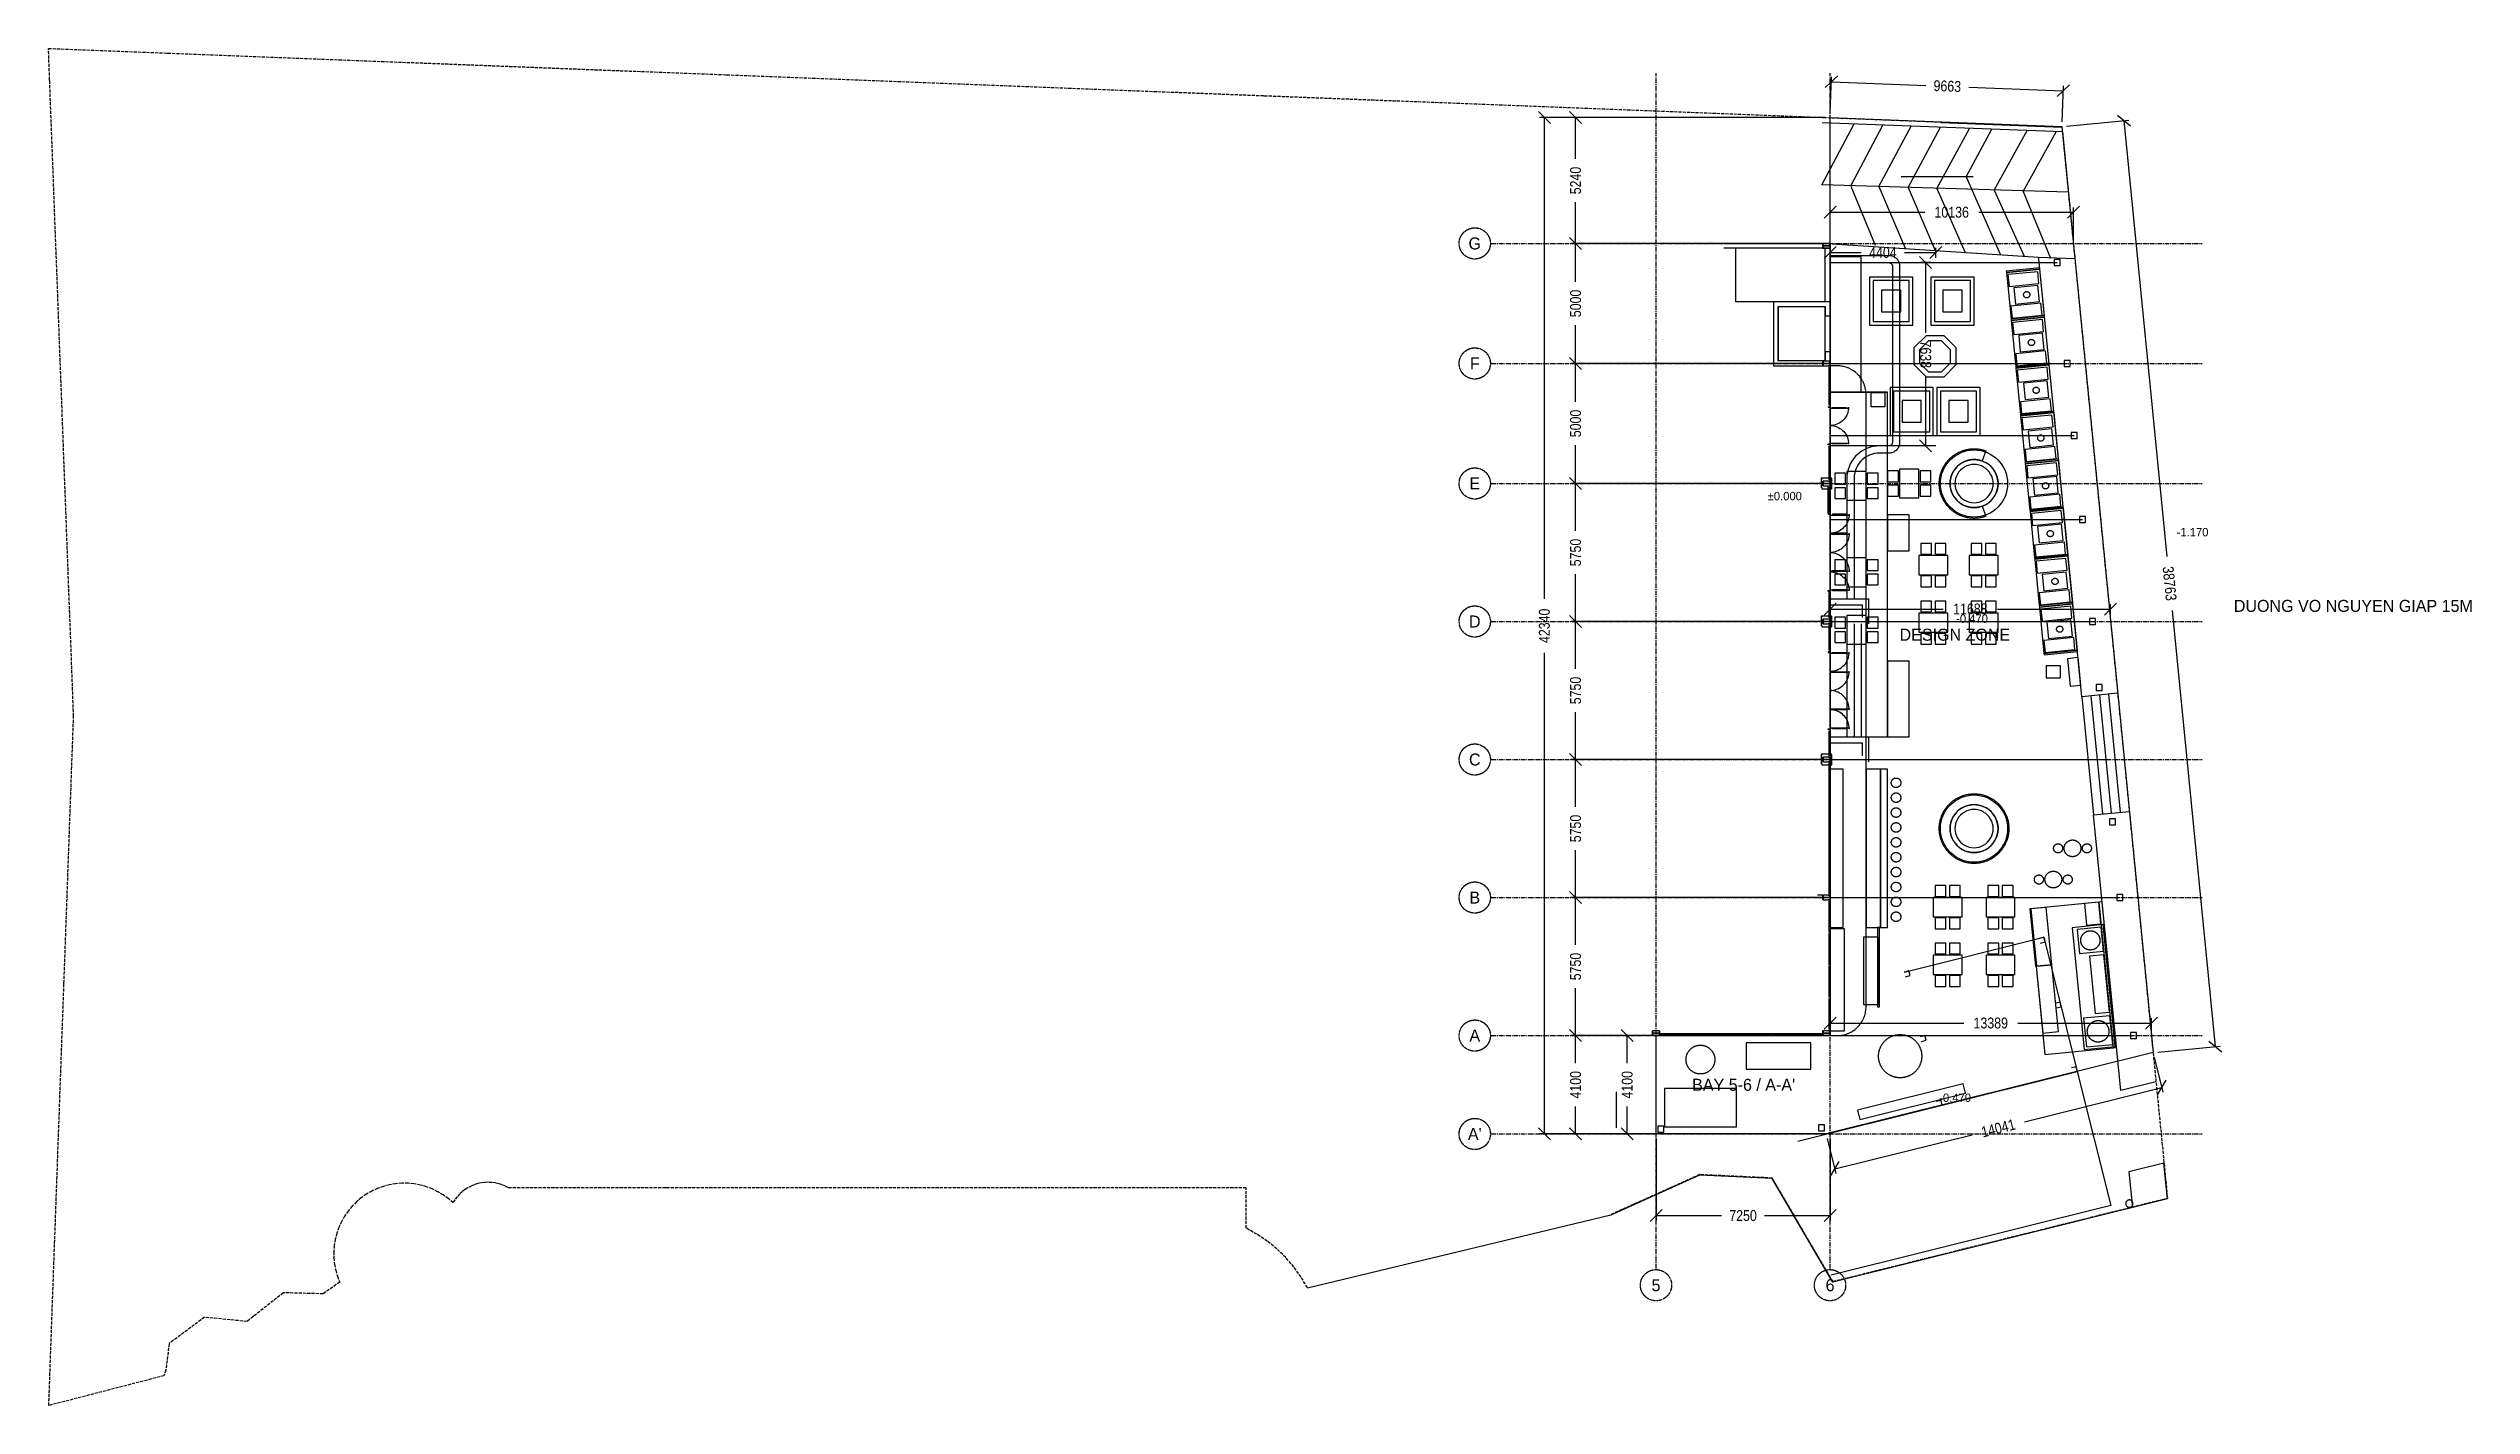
# Model space of a CAD drawing. Header units: millimetres. Extents: x -74219 to 26724, y -11313 to 45223.
import ezdxf
from ezdxf.enums import TextEntityAlignment as Align

# ---------------------------------------------------------------- set-up
doc = ezdxf.new("R2010")
doc.units = ezdxf.units.MM
for name, pattern in [('CENTER', [5.08, 3.175, -0.635, 0.635, -0.635]), ('DASHDOT', [3.556, 2.54, -0.508, 0, -0.508]), ('DASHED', [1.524, 1.27, -0.254])]:
    doc.linetypes.add(name, pattern=pattern)
for name, color, linetype in [('SMK-ABOVE', 5, 'DASHED'), ('SMK-BLDG', 7, 'CONTINUOUS'), ('SMK-CONTEXT', 8, 'CONTINUOUS'), ('SMK-DIMS', 7, 'CONTINUOUS'), ('SMK-DOOR', 7, 'CONTINUOUS'), ('SMK-EXIST', 30, 'CONTINUOUS'), ('SMK-GLAZ', 5, 'CONTINUOUS'), ('SMK-GRID', 8, 'CENTER'), ('SMK-LEVEL', 7, 'CONTINUOUS'), ('SMK-LOT', 1, 'DASHDOT'), ('SMK-R2-BAR', 40, 'Continuous'), ('SMK-R2-BBQ', 30, 'Continuous'), ('SMK-R2-FURN', 7, 'Continuous'), ('SMK-R2-KIDS', 2, 'Continuous'), ('SMK-R2-PHOTO', 5, 'Continuous'), ('SMK-R2-ROOF', 34, 'Continuous'), ('SMK-R2-SERV', 4, 'Continuous'), ('SMK-R2-STEPS', 7, 'Continuous'), ('SMK-R2-TREE', 3, 'Continuous'), ('SMK-R2-ZONE', 8, 'Continuous'), ('SMK-STEPS', 30, 'CONTINUOUS'), ('SMK-TEXT', 7, 'CONTINUOUS'), ('SMK-ZONE', 3, 'CONTINUOUS')]:
    doc.layers.add(name, color=color, linetype=linetype)
doc.styles.add('OpenSansCondensed-Light', font='OpenSansCondensed-Light.ttf')
doc.dimstyles.new('SMK200', dxfattribs={"dimtxt": 450, "dimasz": 300, "dimexe": 200, "dimexo": 200, "dimgap": 100, "dimtad": 1, "dimdec": 0, "dimtsz": 250, "dimcen": 2.5, "dimazin": 3, "dimtfac": 1, "dimtmove": 0, "dimatfit": 3})

msp = doc.modelspace()

# ---------------------------------------------------------------- texts
at = {"layer": 'SMK-GRID'}
for s, p in [('G', (-14800, 37100)), ('F', (-14800, 32100)), ('E', (-14800, 27100)), ('D', (-14800, 21350)), ('C', (-14800, 15600)), ('B', (-14800, 9850)), ('A', (-14800, 4100)), ("A'", (-14800, 0)), ('5', (-7250, -6300)), ('6', (0, -6300))]:
    msp.add_text(s, height=500, dxfattribs=at).set_placement(p, align=Align.MIDDLE_CENTER)
at = {"layer": 'SMK-LEVEL'}
for s, p in [('±0.000', (-2600, 26400)), ('-1.170', (14437.6, 24895.6)), ('-0.470', (5251.1, 21294.5)), ('-0.470', (4546.2, 1335.1))]:
    msp.add_text(s, height=350, dxfattribs=at).set_placement(p)
at = {"layer": 'SMK-TEXT'}
for s, p in [('DUONG VO NGUYEN GIAP 15M', (21800, 22000)), ('DESIGN ZONE', (5200, 20800)), ("BAY 5-6 / A-A'", (-3600, 2050))]:
    msp.add_text(s, height=500, dxfattribs=at).set_placement(p, align=Align.MIDDLE_CENTER)

# ---------------------------------------------------------------- blocks, each defined once
blk = doc.blocks.new('_OBLIQUE')
at = {"color": 0, "linetype": 'BYBLOCK'}
blk.add_line((-0.5, -0.5), (0.5, 0.5), dxfattribs=at)
blk = doc.blocks.new('*D1')
for p, q in [((-200, 4100), (-10800, 4100)), ((-10600, 2950), (-10600, 4100)), ((-10600, 0), (-10600, 1150)), ((-200, 0), (-10800, 0))]:
    blk.add_line(p, q)
at = {"layer": 'Defpoints'}
for p in [(0, 4100), (-10600, 0), (0, 0)]:
    blk.add_point(p, dxfattribs=at)
at = {"layer": 'SMK-DIMS', "xscale": 500, "yscale": 500, "rotation": 90}
for p in [(-10600, 4100), (-10600, 0)]:
    blk.add_blockref('_OBLIQUE', p, dxfattribs=at)
at = {"layer": 'SMK-DIMS', "insert": (-10600, 2050), "char_height": 450, "attachment_point": 5, "rotation": 90, "style": 'OpenSansCondensed-Light'}
blk.add_mtext('4100', dxfattribs=at)
blk = doc.blocks.new('*D2')
for p, q in [((-200, 9850), (-10800, 9850)), ((-10600, 7875), (-10600, 9850)), ((-10600, 4100), (-10600, 6075)), ((-200, 4100), (-10800, 4100))]:
    blk.add_line(p, q)
at = {"layer": 'Defpoints'}
for p in [(0, 9850), (-10600, 4100), (0, 4100)]:
    blk.add_point(p, dxfattribs=at)
at = {"layer": 'SMK-DIMS', "xscale": 500, "yscale": 500, "rotation": 90}
for p in [(-10600, 9850), (-10600, 4100)]:
    blk.add_blockref('_OBLIQUE', p, dxfattribs=at)
at = {"layer": 'SMK-DIMS', "insert": (-10600, 6975), "char_height": 450, "attachment_point": 5, "rotation": 90, "style": 'OpenSansCondensed-Light'}
blk.add_mtext('5750', dxfattribs=at)
blk = doc.blocks.new('*D3')
for p, q in [((-200, 15600), (-10800, 15600)), ((-10600, 13625), (-10600, 15600)), ((-10600, 9850), (-10600, 11825)), ((-200, 9850), (-10800, 9850))]:
    blk.add_line(p, q)
at = {"layer": 'Defpoints'}
for p in [(0, 15600), (-10600, 9850), (0, 9850)]:
    blk.add_point(p, dxfattribs=at)
at = {"layer": 'SMK-DIMS', "xscale": 500, "yscale": 500, "rotation": 90}
for p in [(-10600, 15600), (-10600, 9850)]:
    blk.add_blockref('_OBLIQUE', p, dxfattribs=at)
at = {"layer": 'SMK-DIMS', "insert": (-10600, 12725), "char_height": 450, "attachment_point": 5, "rotation": 90, "style": 'OpenSansCondensed-Light'}
blk.add_mtext('5750', dxfattribs=at)
blk = doc.blocks.new('*D4')
for p, q in [((-200, 21350), (-10800, 21350)), ((-10600, 19375), (-10600, 21350)), ((-10600, 15600), (-10600, 17575)), ((-200, 15600), (-10800, 15600))]:
    blk.add_line(p, q)
at = {"layer": 'Defpoints'}
for p in [(0, 21350), (-10600, 15600), (0, 15600)]:
    blk.add_point(p, dxfattribs=at)
at = {"layer": 'SMK-DIMS', "xscale": 500, "yscale": 500, "rotation": 90}
for p in [(-10600, 21350), (-10600, 15600)]:
    blk.add_blockref('_OBLIQUE', p, dxfattribs=at)
at = {"layer": 'SMK-DIMS', "insert": (-10600, 18475), "char_height": 450, "attachment_point": 5, "rotation": 90, "style": 'OpenSansCondensed-Light'}
blk.add_mtext('5750', dxfattribs=at)
blk = doc.blocks.new('*D5')
for p, q in [((-200, 27100), (-10800, 27100)), ((-10600, 25125), (-10600, 27100)), ((-10600, 21350), (-10600, 23325)), ((-200, 21350), (-10800, 21350))]:
    blk.add_line(p, q)
at = {"layer": 'Defpoints'}
for p in [(0, 27100), (-10600, 21350), (0, 21350)]:
    blk.add_point(p, dxfattribs=at)
at = {"layer": 'SMK-DIMS', "xscale": 500, "yscale": 500, "rotation": 90}
for p in [(-10600, 27100), (-10600, 21350)]:
    blk.add_blockref('_OBLIQUE', p, dxfattribs=at)
at = {"layer": 'SMK-DIMS', "insert": (-10600, 24225), "char_height": 450, "attachment_point": 5, "rotation": 90, "style": 'OpenSansCondensed-Light'}
blk.add_mtext('5750', dxfattribs=at)
blk = doc.blocks.new('*D6')
for p, q in [((-200, 32100), (-10800, 32100)), ((-10600, 30500), (-10600, 32100)), ((-10600, 27100), (-10600, 28700)), ((-200, 27100), (-10800, 27100))]:
    blk.add_line(p, q)
at = {"layer": 'Defpoints'}
for p in [(0, 32100), (-10600, 27100), (0, 27100)]:
    blk.add_point(p, dxfattribs=at)
at = {"layer": 'SMK-DIMS', "xscale": 500, "yscale": 500, "rotation": 90}
for p in [(-10600, 32100), (-10600, 27100)]:
    blk.add_blockref('_OBLIQUE', p, dxfattribs=at)
at = {"layer": 'SMK-DIMS', "insert": (-10600, 29600), "char_height": 450, "attachment_point": 5, "rotation": 90, "style": 'OpenSansCondensed-Light'}
blk.add_mtext('5000', dxfattribs=at)
blk = doc.blocks.new('*D7')
for p, q in [((-200, 37100), (-10800, 37100)), ((-10600, 35500), (-10600, 37100)), ((-10600, 32100), (-10600, 33700)), ((-200, 32100), (-10800, 32100))]:
    blk.add_line(p, q)
at = {"layer": 'Defpoints'}
for p in [(0, 37100), (-10600, 32100), (0, 32100)]:
    blk.add_point(p, dxfattribs=at)
at = {"layer": 'SMK-DIMS', "xscale": 500, "yscale": 500, "rotation": 90}
for p in [(-10600, 37100), (-10600, 32100)]:
    blk.add_blockref('_OBLIQUE', p, dxfattribs=at)
at = {"layer": 'SMK-DIMS', "insert": (-10600, 34600), "char_height": 450, "attachment_point": 5, "rotation": 90, "style": 'OpenSansCondensed-Light'}
blk.add_mtext('5000', dxfattribs=at)
blk = doc.blocks.new('*D8')
for p, q in [((-200, 42340.2), (-10800, 42340.2)), ((-10600, 40620.1), (-10600, 42340.2)), ((-10600, 37100), (-10600, 38820.1)), ((-200, 37100), (-10800, 37100))]:
    blk.add_line(p, q)
at = {"layer": 'Defpoints'}
for p in [(0, 42340.2), (-10600, 37100), (0, 37100)]:
    blk.add_point(p, dxfattribs=at)
at = {"layer": 'SMK-DIMS', "xscale": 500, "yscale": 500, "rotation": 90}
for p in [(-10600, 42340.2), (-10600, 37100)]:
    blk.add_blockref('_OBLIQUE', p, dxfattribs=at)
at = {"layer": 'SMK-DIMS', "insert": (-10600, 39720.1), "char_height": 450, "attachment_point": 5, "rotation": 90, "style": 'OpenSansCondensed-Light'}
blk.add_mtext('5240', dxfattribs=at)
blk = doc.blocks.new('*D9')
for p, q in [((-200, 42340.2), (-12100, 42340.2)), ((-11900, 22295.1), (-11900, 42340.2)), ((-11900, 0), (-11900, 20045.1)), ((-200, 0), (-12100, 0))]:
    blk.add_line(p, q)
at = {"layer": 'Defpoints'}
for p in [(0, 42340.2), (-11900, 0), (0, 0)]:
    blk.add_point(p, dxfattribs=at)
at = {"layer": 'SMK-DIMS', "xscale": 500, "yscale": 500, "rotation": 90}
for p in [(-11900, 42340.2), (-11900, 0)]:
    blk.add_blockref('_OBLIQUE', p, dxfattribs=at)
at = {"layer": 'SMK-DIMS', "insert": (-11900, 21170.1), "char_height": 450, "attachment_point": 5, "rotation": 90, "style": 'OpenSansCondensed-Light'}
blk.add_mtext('42340', dxfattribs=at)
blk = doc.blocks.new('*D10')
for p, q in [((0, 37300), (0, 38600)), ((0, 38400), (3943, 38400)), ((6193, 38400), (10136, 38400)), ((10136, 37300), (10136, 38600))]:
    blk.add_line(p, q)
at = {"layer": 'Defpoints'}
for p in [(0, 38400), (0, 37100), (10136, 37100)]:
    blk.add_point(p, dxfattribs=at)
at = {"layer": 'SMK-DIMS', "xscale": 500, "yscale": 500}
for p in [(0, 38400), (10136, 38400)]:
    blk.add_blockref('_OBLIQUE', p, dxfattribs=at)
at = {"layer": 'SMK-DIMS', "insert": (5068, 38400), "char_height": 450, "attachment_point": 5, "style": 'OpenSansCondensed-Light'}
blk.add_mtext('10136', dxfattribs=at)
blk = doc.blocks.new('*D11')
for p, q in [((0, 21550), (0, 22070)), ((0, 21870), (4719, 21870)), ((6969, 21870), (11688, 21870)), ((11688, 21550), (11688, 22070))]:
    blk.add_line(p, q)
at = {"layer": 'Defpoints'}
for p in [(0, 21870), (0, 21350), (11688, 21350)]:
    blk.add_point(p, dxfattribs=at)
at = {"layer": 'SMK-DIMS', "xscale": 500, "yscale": 500}
for p in [(0, 21870), (11688, 21870)]:
    blk.add_blockref('_OBLIQUE', p, dxfattribs=at)
at = {"layer": 'SMK-DIMS', "insert": (5844, 21870), "char_height": 450, "attachment_point": 5, "style": 'OpenSansCondensed-Light'}
blk.add_mtext('11688', dxfattribs=at)
blk = doc.blocks.new('*D12')
for p, q in [((0, 4300), (0, 4820)), ((0, 4620), (5569.5, 4620)), ((7819.5, 4620), (13389, 4620)), ((13389, 4300), (13389, 4820))]:
    blk.add_line(p, q)
at = {"layer": 'Defpoints'}
for p in [(0, 4620), (0, 4100), (13389, 4100)]:
    blk.add_point(p, dxfattribs=at)
at = {"layer": 'SMK-DIMS', "xscale": 500, "yscale": 500}
for p in [(0, 4620), (13389, 4620)]:
    blk.add_blockref('_OBLIQUE', p, dxfattribs=at)
at = {"layer": 'SMK-DIMS', "insert": (6694.5, 4620), "char_height": 450, "attachment_point": 5, "style": 'OpenSansCondensed-Light'}
blk.add_mtext('13389', dxfattribs=at)
blk = doc.blocks.new('*D13')
for p, q in [((8, 42540), (66, 44039)), ((58, 43839), (3987, 43686)), ((5786, 43617), (9714, 43464)), ((9664, 42165), (9722, 43664))]:
    blk.add_line(p, q)
at = {"layer": 'Defpoints'}
for p in [(58, 43839), (0, 42340), (9656, 41965)]:
    blk.add_point(p, dxfattribs=at)
at = {"layer": 'SMK-DIMS', "xscale": 500, "yscale": 500, "rotation": -2.224565208188413}
for p in [(58, 43839), (9714, 43464)]:
    blk.add_blockref('_OBLIQUE', p, dxfattribs=at)
at = {"layer": 'SMK-DIMS', "insert": (4886, 43652), "char_height": 450, "attachment_point": 5, "rotation": 357.77543, "style": 'OpenSansCondensed-Light'}
blk.add_mtext('9663', dxfattribs=at)
blk = doc.blocks.new('*D14')
for p, q in [((9855, 41985), (12443, 42240)), ((12244, 42220), (14035, 24052)), ((14255, 21813), (16046, 3644)), ((13658, 3409), (16245, 3664))]:
    blk.add_line(p, q)
at = {"layer": 'Defpoints'}
for p in [(9656, 41965), (12244, 42220), (13459, 3389)]:
    blk.add_point(p, dxfattribs=at)
at = {"layer": 'SMK-DIMS', "xscale": 500, "yscale": 500, "rotation": -84.37057896927848}
for p in [(12244, 42220), (16046, 3644)]:
    blk.add_blockref('_OBLIQUE', p, dxfattribs=at)
at = {"layer": 'SMK-DIMS', "insert": (14145, 22932), "char_height": 450, "attachment_point": 5, "rotation": 275.62942, "style": 'OpenSansCondensed-Light'}
blk.add_mtext('38763', dxfattribs=at)
blk = doc.blocks.new('*D15')
for p, q in [((13507, 3195), (13869, 1739)), ((8099, 510), (13821, 1934)), ((-119, -194), (243, -1650)), ((195, -1456), (5916, -33))]:
    blk.add_line(p, q)
at = {"layer": 'Defpoints'}
for p in [(13459, 3389), (-168, 0), (195, -1456)]:
    blk.add_point(p, dxfattribs=at)
at = {"layer": 'SMK-DIMS', "xscale": 500, "yscale": 500, "rotation": 13.967659105858573}
for p in [(13821, 1934), (195, -1456)]:
    blk.add_blockref('_OBLIQUE', p, dxfattribs=at)
at = {"layer": 'SMK-DIMS', "insert": (7008, 239), "char_height": 450, "attachment_point": 5, "rotation": 13.96766, "style": 'OpenSansCondensed-Light'}
blk.add_mtext('14041', dxfattribs=at)
blk = doc.blocks.new('*D16')
for p, q in [((-7250, -200), (-7250, -3600)), ((0, -200), (0, -3600)), ((-7250, -3400), (-4525, -3400)), ((-2725, -3400), (0, -3400))]:
    blk.add_line(p, q)
at = {"layer": 'Defpoints'}
for p in [(-7250, 0), (0, 0), (-7250, -3400)]:
    blk.add_point(p, dxfattribs=at)
at = {"layer": 'SMK-DIMS', "xscale": 500, "yscale": 500}
for p in [(-7250, -3400), (0, -3400)]:
    blk.add_blockref('_OBLIQUE', p, dxfattribs=at)
at = {"layer": 'SMK-DIMS', "insert": (-3625, -3400), "char_height": 450, "attachment_point": 5, "style": 'OpenSansCondensed-Light'}
blk.add_mtext('7250', dxfattribs=at)
blk = doc.blocks.new('*D17')
for p, q in [((-7450, 4100), (-8650, 4100)), ((-8450, 2950), (-8450, 4100)), ((-8450, 0), (-8450, 1150)), ((-7450, 0), (-8650, 0))]:
    blk.add_line(p, q)
at = {"layer": 'Defpoints'}
for p in [(-7250, 4100), (-8450, 0), (-7250, 0)]:
    blk.add_point(p, dxfattribs=at)
at = {"layer": 'SMK-DIMS', "xscale": 500, "yscale": 500, "rotation": 90}
for p in [(-8450, 4100), (-8450, 0)]:
    blk.add_blockref('_OBLIQUE', p, dxfattribs=at)
at = {"layer": 'SMK-DIMS', "insert": (-8450, 2050), "char_height": 450, "attachment_point": 5, "rotation": 90, "style": 'OpenSansCondensed-Light'}
blk.add_mtext('4100', dxfattribs=at)
blk = doc.blocks.new('*D18')
for p, q in [((-0.4, 36500.2), (-0.4, 36920.2)), ((-0.4, 36720.2), (1301.35, 36720.2)), ((3101.35, 36720.2), (4403.1, 36720.2)), ((4403.1, 36500.2), (4403.1, 36920.2))]:
    blk.add_line(p, q)
at = {"layer": 'Defpoints'}
for p in [(-0.4, 36720.2), (-0.4, 36300.2), (4403.1, 36300.2)]:
    blk.add_point(p, dxfattribs=at)
at = {"layer": 'SMK-DIMS', "xscale": 500, "yscale": 500}
for p in [(-0.4, 36720.2), (4403.1, 36720.2)]:
    blk.add_blockref('_OBLIQUE', p, dxfattribs=at)
at = {"layer": 'SMK-DIMS', "insert": (2201.35, 36720.2), "char_height": 450, "attachment_point": 5, "style": 'OpenSansCondensed-Light'}
blk.add_mtext('4404', dxfattribs=at)
blk = doc.blocks.new('*D19')
for p, q in [((4203.1, 36300.2), (3783.1, 36300.2)), ((3983.1, 36300.2), (3983.1, 33381.35)), ((3983.1, 31581.35), (3983.1, 28662.5)), ((4203.1, 28662.5), (3783.1, 28662.5))]:
    blk.add_line(p, q)
at = {"layer": 'Defpoints'}
for p in [(3983.1, 36300.2), (4403.1, 36300.2), (4403.1, 28662.5)]:
    blk.add_point(p, dxfattribs=at)
at = {"layer": 'SMK-DIMS', "xscale": 500, "yscale": 500, "rotation": -90}
for p in [(3983.1, 36300.2), (3983.1, 28662.5)]:
    blk.add_blockref('_OBLIQUE', p, dxfattribs=at)
at = {"layer": 'SMK-DIMS', "insert": (3983.1, 32481.35), "char_height": 450, "attachment_point": 5, "rotation": 270, "style": 'OpenSansCondensed-Light'}
blk.add_mtext('7638', dxfattribs=at)

# ---------------------------------------------------------------- dimensions: what is measured, and where the dimension line sits
at = {"layer": 'SMK-DIMS'}
for base, p1, p2, angle, picture, middle in [((58.2, 43839.1), (0, 42340.2), (9656.2, 41965.1), 357.775435, '*D13', (4886.3, 43651.5)), ((-11900, 0), (0, 0), (0, 42340.2), 90, '*D9', (-11900, 21170.1)), ((-10600, 37100), (0, 37100), (0, 42340.2), 90, '*D8', (-10600, 39720.1)), ((12243.7, 42220.1), (9656.2, 41965.1), (13458.6, 3389.2), 275.629421, '*D14', (14144.9, 22932.2)), ((-10600, 32100), (0, 32100), (0, 37100), 90, '*D7', (-10600, 34600)), ((3983.1, 36300.2), (4403.1, 36300.2), (4403.1, 28662.5), 270, '*D19', (3983.1, 32481.3)), ((-10600, 27100), (0, 27100), (0, 32100), 90, '*D6', (-10600, 29600)), ((-10600, 21350), (0, 21350), (0, 27100), 90, '*D5', (-10600, 24225)), ((-10600, 15600), (0, 15600), (0, 21350), 90, '*D4', (-10600, 18475)), ((-10600, 9850), (0, 9850), (0, 15600), 90, '*D3', (-10600, 12725)), ((-10600, 4100), (0, 4100), (0, 9850), 90, '*D2', (-10600, 6975)), ((-10600, 0), (0, 0), (0, 4100), 90, '*D1', (-10600, 2050)), ((-8450, 0), (-7250, 0), (-7250, 4100), 90, '*D17', (-8450, 2050)), ((194.6, -1455.6), (-167.5, 0), (13458.6, 3389.2), 13.967659, '*D15', (7007.6, 239))]:
    dim = msp.add_linear_dim(base=base, p1=p1, p2=p2, angle=angle, dimstyle='SMK200', dxfattribs=at)
    dim.commit()
    dim.dimension.update_dxf_attribs({"geometry": picture, "text_midpoint": middle})
for base, p1, p2, picture, middle in [((0, 38400), (0, 37100), (10136, 37100), '*D10', (5068, 38400)), ((-0.4, 36720.2), (-0.4, 36300.2), (4403.1, 36300.2), '*D18', (2201.35, 36720.2)), ((0, 21870), (0, 21350), (11688, 21350), '*D11', (5844, 21870)), ((0, 4620), (0, 4100), (13389, 4100), '*D12', (6694.5, 4620)), ((-7250, -3400), (-7250, 0), (0, 0), '*D16', (-3625, -3400))]:
    dim = msp.add_linear_dim(base=base, p1=p1, p2=p2, dimstyle='SMK200', dxfattribs=at)
    dim.commit()
    dim.dimension.update_dxf_attribs({"geometry": picture, "text_midpoint": middle})

# ---------------------------------------------------------------- linework, layer by layer
at = {"layer": 'SMK-ABOVE', "ltscale": 50}
for points in [[(4403.1, 28662.5), (3.1, 28662.5), (-0.4, 36300.2), (4399.6, 36300.2)], [(-0.4, 4100.3), (301.6, 4100.3), (406.2, 4104.8), (510, 4118.5), (612.2, 4141.2), (712, 4172.7), (808.7, 4212.7), (901.6, 4261.1), (989.9, 4317.3), (1072.9, 4381), (1150.1, 4451.8), (1220.8, 4528.9), (1284.6, 4612), (1340.8, 4700.3), (1389.2, 4793.1), (1429.2, 4889.9), (1460.7, 4989.7), (1483.4, 5091.9), (1497, 5195.7), (1501.6, 5300.3), (1501.6, 30800.3), (1497, 30904.9), (1483.4, 31008.7), (1460.7, 31110.9), (1429.2, 31210.7), (1389.2, 31307.4), (1340.8, 31400.3), (1284.6, 31488.6), (1220.8, 31571.6), (1150.1, 31648.8), (1072.9, 31719.5), (989.9, 31783.3), (901.6, 31839.5), (808.7, 31887.9), (712, 31927.9), (612.2, 31959.4), (510, 31982.1), (406.2, 31995.7), (301.6, 32000.3), (-0.4, 32000.3)]]:
    msp.add_lwpolyline(points, dxfattribs=at)
at = {"layer": 'SMK-BLDG'}
for points in [[(-4420.4, 37099.6), (-0.4, 37099.8), (-0.4, 36900.2), (-4420.4, 36900)], [(-0.4, 36900.2), (-0.4, 34670.2), (-3920.4, 34670.2), (-3920.4, 36900.2)], [(-300.4, 36899.8), (-0.4, 36899.8), (-0.4, 37099.8), (-300.4, 37099.8)], [(-0.4, 34670.5), (-200.4, 34670.5), (-200.4, 36900), (-0.4, 36900)], [(-2160.4, 32200), (-2160.4, 34470.5), (-200.4, 34470.5), (-200.4, 34085.5), (-0.4, 34085.5), (-0.4, 34670.5), (-2360.4, 34670.5), (-2360.4, 32000), (-0.4, 32000), (-0.4, 32585), (-200.4, 32585), (-200.4, 32200)], [(-2160.4, 34450.3), (-2160.4, 32220.3), (-200.4, 32220.3), (-200.4, 34450.3)], [(-300.4, 31999.8), (-0.4, 31999.8), (-0.4, 32199.8), (-300.4, 32199.8)], [(-75.4, 27200), (-0.4, 27200), (-0.4, 32000), (-75.4, 32000)], [(-0.4, 32000), (-0.4, 4100)], [(-300.4, 26999.8), (-0.4, 26999.8), (-0.4, 27199.8), (-300.4, 27199.8)], [(-0.4, 25855), (-75.4, 25855), (-75.4, 26999.8), (-0.4, 26999.8)], [(-75.4, 22595), (-0.4, 22595), (-0.4, 21449.8), (-75.4, 21449.8)], [(-300.4, 21249.8), (-0.4, 21249.8), (-0.4, 21449.8), (-300.4, 21449.8)], [(-75.4, 20105), (-0.4, 20105), (-0.4, 21249.8), (-75.4, 21249.8)], [(-75.4, 15700), (-0.4, 15700), (-0.4, 16845), (-75.4, 16845)], [(-300.4, 15499.8), (-0.4, 15499.8), (-0.4, 15699.8), (-300.4, 15699.8)], [(-75.4, 9949.8), (-0.4, 9949.8), (-0.4, 15499.8), (-75.4, 15499.8)], [(-525.4, 9850), (-300.4, 9850), (-300.4, 9950), (-525.4, 9950)], [(-300.4, 9749.8), (-0.4, 9749.8), (-0.4, 9949.8), (-300.4, 9949.8)], [(-75.4, 4300), (-0.4, 4300), (-0.4, 9749.8), (-75.4, 9749.8)], [(-7400.4, 4099.8), (-7100.4, 4099.8), (-7100.4, 4299.8), (-7400.4, 4299.8)], [(-7100.4, 4099.8), (-300.4, 4099.8), (-300.4, 4175), (-7100.4, 4175)], [(-0.4, 4100), (-7100.4, 4100)], [(-300.4, 4099.8), (-0.4, 4099.8), (-0.4, 4299.8), (-300.4, 4299.8)], [(-8900.4, 250), (-8900.4, 1750)]]:
    msp.add_lwpolyline(points, dxfattribs=at)
at = {"layer": 'SMK-CONTEXT'}
for points in [[(-339, 39539.5), (1010.2, 42079.1)], [(9676.6, 41747.6), (-323.4, 42130.9)], [(865.5, 39500.4), (2197, 42033)], [(2026.1, 39466.2), (3378.9, 41987.1)], [(3253.6, 39430.1), (4607.1, 41939.4)], [(4451.7, 39394.8), (5804.7, 41892.9)], [(4612.8, 42139.3), (9657, 41943.4)], [(5665.1, 39873.8), (6744.9, 41856.3)], [(6843.6, 39313.8), (8217.3, 41799.2)], [(8041.1, 39265.5), (9423.8, 41752.3)], [(9676.6, 41748.2), (10196.6, 36469.1)], [(9924.1, 39233.8), (-337.5, 39535.7)], [(865.1, 39489.3), (1882.7, 37031.1)], [(2026.1, 39466.2), (3134.2, 36896.7)], [(5959.9, 39873.8), (2959.8, 39873.8)], [(3253.6, 39430.1), (4382, 36809.3)], [(4451.7, 39394.8), (5627.8, 36727.8)], [(5665.1, 39873.8), (7093.8, 36631.9)], [(6843.6, 39313.8), (8087.5, 36566.9)], [(8041.1, 39265.5), (9190, 36490.1)], [(83.6, 37090.5), (8685, 36527.8)], [(-1343.8, -292.6), (10301.4, 2603.9), (11691.7, -2985.7), (46.5, -5882.3)], [(14058.1, -2706.3), (119, -6173.4), (-2407.7, -1858.8), (-5435.2, -1714.9), (-9136.8, -3381.7), (-21774, -6424.1)]]:
    msp.add_lwpolyline(points, dxfattribs=at)
at = {"layer": 'SMK-DOOR'}
for points in [[(-71.9, 30312.5), (-71.9, 30272.5), (-36.9, 30272.5), (-36.9, 30282.5), (3.1, 30282.5), (3.1, 30312.5)], [(3.1, 30282.5), (3.1, 30242.5), (773.1, 30242.5), (773.1, 30282.5)], [(773.1, 30282.5), (769.8, 30211.5), (760, 30141), (743.7, 30071.8), (721.1, 30004.4), (692.4, 29939.3), (657.8, 29877.2), (617.6, 29818.5), (572.2, 29763.8), (521.9, 29713.5), (467.2, 29668), (408.5, 29627.9), (346.3, 29593.2), (281.3, 29564.5), (213.8, 29541.9), (144.6, 29525.6), (74.2, 29515.8), (3.1, 29512.5)], [(3.1, 29512.5), (74.2, 29509.2), (144.6, 29499.4), (213.8, 29483.1), (281.3, 29460.5), (346.3, 29431.8), (408.5, 29397.2), (467.2, 29357), (521.9, 29311.6), (572.2, 29261.3), (617.6, 29206.5), (657.8, 29147.9), (692.4, 29085.7), (721.1, 29020.7), (743.7, 28953.2), (760, 28884), (769.8, 28813.6), (773.1, 28742.5)], [(103.1, 30242.5), (103.1, 30282.5)], [(103.1, 30262.5), (673.1, 30262.5)], [(673.1, 30242.5), (673.1, 30282.5)], [(-71.9, 28712.5), (-71.9, 28752.5), (-36.9, 28752.5), (-36.9, 28742.5), (3.1, 28742.5), (3.1, 28712.5)], [(3.1, 28742.5), (3.1, 28782.5), (773.1, 28782.5), (773.1, 28742.5)], [(103.1, 28782.5), (103.1, 28742.5)], [(103.1, 28762.5), (673.1, 28762.5)], [(673.1, 28782.5), (673.1, 28742.5)], [(-75.4, 25855), (-75.4, 25815), (-40.4, 25815), (-40.4, 25825), (-0.4, 25825), (-0.4, 25855)], [(-0.4, 25825), (-0.4, 25785), (799.6, 25785), (799.6, 25825)], [(799.6, 25825), (796.5, 25755.3), (787.4, 25686.1), (772.3, 25618), (751.3, 25551.4), (724.6, 25486.9), (692.4, 25425), (654.9, 25366.2), (612.4, 25310.8), (565.3, 25259.3), (513.8, 25212.2), (458.4, 25169.7), (399.6, 25132.2), (337.7, 25100), (273.2, 25073.3), (206.6, 25052.3), (138.5, 25037.2), (69.3, 25028.1), (-0.4, 25025)], [(699.6, 25785), (699.6, 25825), (99.6, 25825), (99.6, 25785)], [(99.6, 25805), (699.6, 25805)], [(-0.4, 25025), (-0.4, 24985), (799.6, 24985), (799.6, 25025)], [(799.6, 25025), (796.5, 24955.3), (787.4, 24886.1), (772.3, 24818), (751.3, 24751.4), (724.6, 24686.9), (692.4, 24625), (654.9, 24566.2), (612.4, 24510.8), (565.3, 24459.3), (513.8, 24412.2), (458.4, 24369.7), (399.6, 24332.2), (337.7, 24300), (273.2, 24273.3), (206.6, 24252.3), (138.5, 24237.2), (69.3, 24228.1), (-0.4, 24225)], [(699.6, 24985), (699.6, 25025), (99.6, 25025), (99.6, 24985)], [(99.6, 25005), (699.6, 25005)], [(-0.4, 24225), (73.4, 24221.6), (146.6, 24211.4), (218.5, 24194.5), (288.6, 24171), (356.2, 24141.2), (420.7, 24105.2), (481.7, 24063.4), (538.5, 24016.2), (590.8, 23964), (638, 23907.1), (679.8, 23846.2), (715.7, 23781.6), (745.6, 23714), (769, 23644), (786, 23572), (796.2, 23498.8), (799.6, 23425)], [(-0.4, 23425), (-0.4, 23465), (799.6, 23465), (799.6, 23425)], [(-0.4, 23425), (73.4, 23421.6), (146.6, 23411.4), (218.5, 23394.5), (288.6, 23371), (356.2, 23341.2), (420.7, 23305.2), (481.7, 23263.4), (538.5, 23216.2), (590.8, 23164), (638, 23107.1), (679.8, 23046.2), (715.7, 22981.6), (745.6, 22914), (769, 22844), (786, 22772), (796.2, 22698.8), (799.6, 22625)], [(699.6, 23425), (699.6, 23465), (99.6, 23465), (99.6, 23425)], [(99.6, 23445), (699.6, 23445)], [(-75.4, 22595), (-75.4, 22635), (-40.4, 22635), (-40.4, 22625), (-0.4, 22625), (-0.4, 22595)], [(-0.4, 22625), (-0.4, 22665), (799.6, 22665), (799.6, 22625)], [(699.6, 22625), (699.6, 22665), (99.6, 22665), (99.6, 22625)], [(99.6, 22645), (699.6, 22645)], [(-75.4, 20105), (-75.4, 20065), (-40.4, 20065), (-40.4, 20075), (-0.4, 20075), (-0.4, 20105)], [(-0.4, 20075), (-0.4, 20035), (799.6, 20035), (799.6, 20075)], [(-0.4, 19275), (73.4, 19278.4), (146.6, 19288.6), (218.5, 19305.6), (288.6, 19329), (356.2, 19358.9), (420.7, 19394.9), (481.7, 19436.6), (538.5, 19483.8), (590.8, 19536.1), (638, 19592.9), (679.8, 19653.9), (715.7, 19718.4), (745.6, 19786), (769, 19856.1), (786, 19928), (796.2, 20001.2), (799.6, 20075)], [(-0.4, 19275), (-0.4, 19235), (799.6, 19235), (799.6, 19275)], [(-0.4, 18475), (73.4, 18478.4), (146.6, 18488.6), (218.5, 18505.6), (288.6, 18529), (356.2, 18558.9), (420.7, 18594.9), (481.7, 18636.6), (538.5, 18683.8), (590.8, 18736.1), (638, 18792.9), (679.8, 18853.9), (715.7, 18918.4), (745.6, 18986), (769, 19056.1), (786, 19128), (796.2, 19201.2), (799.6, 19275)], [(699.6, 20075), (699.6, 20035), (99.6, 20035), (99.6, 20075)], [(99.6, 20055), (699.6, 20055)], [(699.6, 19275), (699.6, 19235), (99.6, 19235), (99.6, 19275)], [(99.6, 19255), (699.6, 19255)], [(799.6, 17675), (796.5, 17744.7), (787.4, 17813.9), (772.3, 17882.1), (751.3, 17948.6), (724.6, 18013.1), (692.4, 18075), (654.9, 18133.9), (612.4, 18189.3), (565.3, 18240.7), (513.8, 18287.9), (458.4, 18330.3), (399.6, 18367.8), (337.7, 18400.1), (273.2, 18426.8), (206.6, 18447.8), (138.5, 18462.9), (69.3, 18472), (-0.4, 18475)], [(-0.4, 17675), (-0.4, 17715), (799.6, 17715), (799.6, 17675)], [(799.6, 16875), (796.5, 16944.7), (787.4, 17013.9), (772.3, 17082.1), (751.3, 17148.6), (724.6, 17213.1), (692.4, 17275), (654.9, 17333.9), (612.4, 17389.3), (565.3, 17440.7), (513.8, 17487.9), (458.4, 17530.3), (399.6, 17567.8), (337.7, 17600.1), (273.2, 17626.8), (206.6, 17647.8), (138.5, 17662.9), (69.3, 17672), (-0.4, 17675)], [(699.6, 17715), (699.6, 17675), (99.6, 17675), (99.6, 17715)], [(99.6, 17695), (699.6, 17695)], [(-75.4, 16845), (-75.4, 16885), (-40.4, 16885), (-40.4, 16875), (-0.4, 16875), (-0.4, 16845)], [(-0.4, 16875), (-0.4, 16915), (799.6, 16915), (799.6, 16875)], [(699.6, 16915), (699.6, 16875), (99.6, 16875), (99.6, 16915)], [(99.6, 16895), (699.6, 16895)]]:
    msp.add_lwpolyline(points, dxfattribs=at)
at = {"layer": 'SMK-EXIST'}
for points in [[(-0.4, 36600.2), (2449.6, 36600.2), (2491.1, 36598.3), (2532.3, 36592.6), (2572.7, 36583.1), (2612.1, 36569.9), (2650.2, 36553.1), (2686.5, 36532.8), (2720.8, 36509.4), (2752.8, 36482.8), (2782.1, 36453.4), (2808.7, 36421.4), (2832.2, 36387.1), (2852.4, 36350.8), (2869.2, 36312.8), (2882.4, 36273.4), (2891.9, 36232.9), (2897.7, 36191.8), (2899.6, 36150.2), (2899.6, 28812.5), (2897.7, 28771), (2891.9, 28729.8), (2882.4, 28689.4), (2869.2, 28650), (2852.4, 28611.9), (2832.2, 28575.6), (2808.7, 28541.3), (2782.1, 28509.4), (2752.8, 28480), (2720.8, 28453.4), (2686.5, 28429.9), (2650.2, 28409.7), (2612.1, 28392.9), (2572.7, 28379.7), (2532.3, 28370.2), (2491.1, 28364.4), (2449.6, 28362.5), (2049.6, 28362.5), (1952.7, 28358), (1856.7, 28344.6), (1762.2, 28322.4), (1670.3, 28291.6), (1581.6, 28252.4), (1496.8, 28205.2), (1416.8, 28150.4), (1342.2, 28088.5), (1273.6, 28019.9), (1211.7, 27945.3), (1156.9, 27865.3), (1109.7, 27780.5), (1070.5, 27691.8), (1039.7, 27599.9), (1017.5, 27505.5), (1004.1, 27409.4), (999.6, 27312.5), (999.6, 22299.8)], [(11991.6, 18357.5), (10494.1, 18209.8), (8708.1, 36317.6), (8685, 36527.8), (10199.9, 36470.3)], [(-0.4, 36300.2), (2449.6, 36300.2), (2462.7, 36299.7), (2475.6, 36298), (2488.4, 36295.1), (2500.9, 36291.2), (2513, 36286.2), (2524.6, 36280.1), (2535.6, 36273.1), (2546, 36265.1), (2555.7, 36256.3), (2564.5, 36246.7), (2572.5, 36236.3), (2579.5, 36225.2), (2585.5, 36213.6), (2590.5, 36201.5), (2594.5, 36189.1), (2597.3, 36176.3), (2599, 36163.3), (2599.6, 36150.2), (2599.6, 28812.5), (2599, 28799.4), (2597.3, 28786.5), (2594.5, 28773.7), (2590.5, 28761.2), (2585.5, 28749.1), (2579.5, 28737.5), (2572.5, 28726.5), (2564.5, 28716.1), (2555.7, 28706.5), (2546, 28697.6), (2535.6, 28689.6), (2524.6, 28682.6), (2513, 28676.6), (2500.9, 28671.6), (2488.4, 28667.6), (2475.6, 28664.8), (2462.7, 28663.1), (2449.6, 28662.5), (2049.6, 28662.5), (1925, 28656.8), (1801.5, 28639.5), (1680.1, 28611), (1561.9, 28571.4), (1447.8, 28521), (1338.9, 28460.3), (1236, 28389.8), (1140.1, 28310.2), (1051.9, 28222), (972.3, 28126.1), (901.8, 28023.2), (841.1, 27914.3), (790.8, 27800.2), (751.1, 27682), (722.6, 27560.6), (705.3, 27437.1), (699.6, 27312.5), (699.6, 22299.8)], [(-0.4, 21249.8), (-0.4, 22299.8), (1599.6, 22299.8), (1599.6, 21249.8)], [(-0.4, 21509.8), (-0.4, 22039.8), (1339.6, 22039.8), (1339.6, 21509.8)], [(-0.4, 15499.8), (-0.4, 16549.8), (1599.6, 16549.8), (1599.6, 15499.8)], [(-0.4, 15759.8), (-0.4, 16289.8), (1339.6, 16289.8), (1339.6, 15759.8)], [(13576.5, 2170.8), (12110.4, 1814.2), (10975.2, 13293.1), (12471.5, 13441.4)], [(3088.5, 6745.4), (8911.1, 8193.6), (10301.4, 2603.9), (4478.8, 1155.7)], [(8765.2, 7951.3), (8959.3, 7999.5), (8911.1, 8193.6), (8717, 8145.4)], [(3136.7, 6551.3), (3330.8, 6599.6), (3282.5, 6793.7), (3088.5, 6745.4)], [(9436.3, 5253.5), (9630.4, 5301.7), (9582.1, 5495.8), (9388, 5447.6)], [(3807.8, 3853.5), (4001.9, 3901.8), (3953.6, 4095.9), (3759.5, 4047.6)], [(10107.3, 2555.7), (10301.4, 2603.9), (10253.1, 2798), (10059, 2749.8)], [(4478.8, 1155.7), (4672.9, 1204), (4624.6, 1398.1), (4430.5, 1349.8)], [(14058.1, -2706.3), (13911, -1213.9), (12443.2, -1579.6), (12595.1, -3070.2)]]:
    msp.add_lwpolyline(points, dxfattribs=at)
for points in [[(6999.8, 27096.4), (6991.3, 27226.9), (6965.8, 27355.2), (6923.7, 27479.1), (6865.9, 27596.4), (6793.2, 27705.2), (6706.9, 27803.5), (6608.6, 27889.7), (6499.8, 27962.4), (6382.5, 28020.3), (6258.7, 28062.3), (6130.4, 28087.8), (5999.8, 28096.4), (5869.3, 28087.8), (5741, 28062.3), (5617.2, 28020.3), (5499.8, 27962.4), (5391.1, 27889.7), (5292.7, 27803.5), (5206.5, 27705.2), (5133.8, 27596.4), (5076, 27479.1), (5033.9, 27355.2), (5008.4, 27226.9), (4999.8, 27096.4), (5008.4, 26965.9), (5033.9, 26837.6), (5076, 26713.7), (5133.8, 26596.4), (5206.5, 26487.6), (5292.7, 26389.3), (5391.1, 26303), (5499.8, 26230.4), (5617.2, 26172.5), (5741, 26130.5), (5869.3, 26105), (5999.8, 26096.4), (6130.4, 26105), (6258.7, 26130.5), (6382.5, 26172.5), (6499.8, 26230.4), (6608.6, 26303), (6706.9, 26389.3), (6793.2, 26487.6), (6865.9, 26596.4), (6923.7, 26713.7), (6965.8, 26837.6), (6991.3, 26965.9)], [(6796.6, 27096.4), (6789.8, 27200.4), (6769.5, 27302.6), (6736, 27401.3), (6689.9, 27494.8), (6632, 27581.4), (6563.2, 27659.8), (6484.9, 27728.5), (6398.2, 27786.4), (6304.7, 27832.5), (6206.1, 27866), (6103.8, 27886.4), (5999.8, 27893.2), (5895.8, 27886.4), (5793.6, 27866), (5694.9, 27832.5), (5601.4, 27786.4), (5514.8, 27728.5), (5436.4, 27659.8), (5367.7, 27581.4), (5309.8, 27494.8), (5263.7, 27401.3), (5230.2, 27302.6), (5209.9, 27200.4), (5203.1, 27096.4), (5209.9, 26992.4), (5230.2, 26890.2), (5263.7, 26791.5), (5309.8, 26698), (5367.7, 26611.3), (5436.4, 26533), (5514.8, 26464.3), (5601.4, 26406.4), (5694.9, 26360.3), (5793.6, 26326.8), (5895.8, 26306.4), (5999.8, 26299.6), (6103.8, 26306.4), (6206.1, 26326.8), (6304.7, 26360.3), (6398.2, 26406.4), (6484.9, 26464.3), (6563.2, 26533), (6632, 26611.3), (6689.9, 26698), (6736, 26791.5), (6769.5, 26890.2), (6789.8, 26992.4)], [(6999.8, 12721.5), (6991.3, 12852), (6965.8, 12980.3), (6923.7, 13104.2), (6865.9, 13221.5), (6793.2, 13330.3), (6706.9, 13428.6), (6608.6, 13514.9), (6499.8, 13587.5), (6382.5, 13645.4), (6258.7, 13687.4), (6130.4, 13713), (5999.8, 13721.5), (5869.3, 13713), (5741, 13687.4), (5617.2, 13645.4), (5499.8, 13587.5), (5391.1, 13514.9), (5292.7, 13428.6), (5206.5, 13330.3), (5133.8, 13221.5), (5076, 13104.2), (5033.9, 12980.3), (5008.4, 12852), (4999.8, 12721.5), (5008.4, 12591), (5033.9, 12462.7), (5076, 12338.8), (5133.8, 12221.5), (5206.5, 12112.7), (5292.7, 12014.4), (5391.1, 11928.2), (5499.8, 11855.5), (5617.2, 11797.6), (5741, 11755.6), (5869.3, 11730.1), (5999.8, 11721.5), (6130.4, 11730.1), (6258.7, 11755.6), (6382.5, 11797.6), (6499.8, 11855.5), (6608.6, 11928.2), (6706.9, 12014.4), (6793.2, 12112.7), (6865.9, 12221.5), (6923.7, 12338.8), (6965.8, 12462.7), (6991.3, 12591)], [(6796.6, 12721.5), (6789.8, 12825.5), (6769.5, 12927.7), (6736, 13026.4), (6689.9, 13119.9), (6632, 13206.6), (6563.2, 13284.9), (6484.9, 13353.6), (6398.2, 13411.5), (6304.7, 13457.6), (6206.1, 13491.1), (6103.8, 13511.5), (5999.8, 13518.3), (5895.8, 13511.5), (5793.6, 13491.1), (5694.9, 13457.6), (5601.4, 13411.5), (5514.8, 13353.6), (5436.4, 13284.9), (5367.7, 13206.6), (5309.8, 13119.9), (5263.7, 13026.4), (5230.2, 12927.7), (5209.9, 12825.5), (5203.1, 12721.5), (5209.9, 12617.5), (5230.2, 12515.3), (5263.7, 12416.6), (5309.8, 12323.1), (5367.7, 12236.5), (5436.4, 12158.1), (5514.8, 12089.4), (5601.4, 12031.5), (5694.9, 11985.4), (5793.6, 11951.9), (5895.8, 11931.5), (5999.8, 11924.7), (6103.8, 11931.5), (6206.1, 11951.9), (6304.7, 11985.4), (6398.2, 12031.5), (6484.9, 12089.4), (6563.2, 12158.1), (6632, 12236.5), (6689.9, 12323.1), (6736, 12416.6), (6769.5, 12515.3), (6789.8, 12617.5)], [(12617.1, -2898.4), (12615.9, -2878.9), (12612, -2859.6), (12605.7, -2841), (12597, -2823.4), (12586.1, -2807.1), (12573.2, -2792.4), (12558.5, -2779.4), (12542.1, -2768.5), (12524.5, -2759.9), (12506, -2753.5), (12486.7, -2749.7), (12467.1, -2748.4), (12447.6, -2749.7), (12428.3, -2753.5), (12409.7, -2759.9), (12392.1, -2768.5), (12375.8, -2779.4), (12361.1, -2792.4), (12348.1, -2807.1), (12337.2, -2823.4), (12328.6, -2841), (12322.3, -2859.6), (12318.4, -2878.9), (12317.1, -2898.4), (12318.4, -2918), (12322.3, -2937.3), (12328.6, -2955.8), (12337.2, -2973.4), (12348.1, -2989.7), (12361.1, -3004.5), (12375.8, -3017.4), (12392.1, -3028.3), (12409.7, -3037), (12428.3, -3043.3), (12447.6, -3047.2), (12467.1, -3048.4), (12486.7, -3047.2), (12506, -3043.3), (12524.5, -3037), (12542.1, -3028.3), (12558.5, -3017.4), (12573.2, -3004.5), (12586.1, -2989.7), (12597, -2973.4), (12605.7, -2955.8), (12612, -2937.3), (12615.9, -2918)]]:
    msp.add_lwpolyline(points, close=True, dxfattribs=at)
at = {"layer": 'SMK-GLAZ'}
for points in [[(-9.4, 36996.8), (-291.4, 36996.8), (-291.4, 36899.8), (-300.4, 36899.8), (-300.4, 37099.8), (-291.4, 37099.8), (-291.4, 37002.8), (-9.4, 37002.8), (-9.4, 37099.8), (-0.4, 37099.8), (-0.4, 36899.8), (-9.4, 36899.8)], [(-9.4, 32096.8), (-291.4, 32096.8), (-291.4, 31999.8), (-300.4, 31999.8), (-300.4, 32199.8), (-291.4, 32199.8), (-291.4, 32102.8), (-9.4, 32102.8), (-9.4, 32199.8), (-0.4, 32199.8), (-0.4, 31999.8), (-9.4, 31999.8)], [(-42.9, 31949.8), (-42.9, 30362.5), (-32.9, 30362.5), (-32.9, 31949.8)], [(-42.9, 28662.5), (-42.9, 27250), (-32.9, 27250), (-32.9, 28662.5)], [(-345.4, 26874.8), (44.6, 26874.8), (47.2, 26874.9), (49.8, 26875.3), (52.4, 26875.8), (54.8, 26876.6), (57.3, 26877.6), (59.6, 26878.8), (61.8, 26880.2), (63.9, 26881.8), (65.8, 26883.6), (67.6, 26885.5), (69.2, 26887.6), (70.6, 26889.8), (71.8, 26892.1), (72.8, 26894.5), (73.6, 26897), (74.1, 26899.6), (74.5, 26902.2), (74.6, 26904.8), (74.6, 27294.8), (74.5, 27297.4), (74.1, 27300), (73.6, 27302.6), (72.8, 27305.1), (71.8, 27307.5), (70.6, 27309.8), (69.2, 27312), (67.6, 27314.1), (65.8, 27316), (63.9, 27317.8), (61.8, 27319.4), (59.6, 27320.8), (57.3, 27322), (54.8, 27323), (52.4, 27323.8), (49.8, 27324.3), (47.2, 27324.7), (44.6, 27324.8), (-345.4, 27324.8), (-348, 27324.7), (-350.6, 27324.3), (-353.2, 27323.8), (-355.7, 27323), (-358.1, 27322), (-360.4, 27320.8), (-362.6, 27319.4), (-364.7, 27317.8), (-366.6, 27316), (-368.4, 27314.1), (-370, 27312), (-371.4, 27309.8), (-372.6, 27307.5), (-373.6, 27305.1), (-374.4, 27302.6), (-375, 27300), (-375.3, 27297.4), (-375.4, 27294.8), (-375.4, 26904.8)], [(-345.4, 26882.8), (44.6, 26882.8), (46.5, 26882.9), (48.4, 26883.1), (50.3, 26883.6), (52.1, 26884.1), (53.9, 26884.9), (55.6, 26885.8), (57.2, 26886.8), (58.7, 26888), (60.1, 26889.2), (61.4, 26890.7), (62.6, 26892.2), (63.6, 26893.8), (64.5, 26895.5), (65.3, 26897.3), (65.8, 26899.1), (66.3, 26901), (66.5, 26902.9), (66.6, 26904.8), (66.6, 27294.8), (66.5, 27296.7), (66.3, 27298.6), (65.8, 27300.5), (65.3, 27302.3), (64.5, 27304.1), (63.6, 27305.8), (62.6, 27307.4), (61.4, 27308.9), (60.1, 27310.4), (58.7, 27311.7), (57.2, 27312.8), (55.6, 27313.9), (53.9, 27314.7), (52.1, 27315.5), (50.3, 27316.1), (48.4, 27316.5), (46.5, 27316.7), (44.6, 27316.8), (-345.4, 27316.8), (-347.3, 27316.7), (-349.2, 27316.5), (-351.1, 27316.1), (-352.9, 27315.5), (-354.7, 27314.7), (-356.4, 27313.9), (-358, 27312.8), (-359.6, 27311.7), (-361, 27310.4), (-362.3, 27308.9), (-363.4, 27307.4), (-364.5, 27305.8), (-365.4, 27304.1), (-366.1, 27302.3), (-366.7, 27300.5), (-367.1, 27298.6), (-367.3, 27296.7), (-367.4, 27294.8), (-367.4, 26904.8)], [(-364.4, 27263.9), (-350.4, 27263.9), (-350.4, 27249.9), (-364.4, 27249.9)], [(-314.4, 27316.8), (-300.4, 27316.8), (-300.4, 27302.8), (-314.4, 27302.8)], [(-250.4, 27316.8), (-250.4, 27324.8)], [(-250.4, 27316.8), (-250.4, 27324.8)], [(-247.4, 27316.8), (-247.4, 27324.8)], [(-247.4, 27316.8), (-247.4, 27324.8)], [(-53.4, 27316.8), (-53.4, 27324.8)], [(-53.4, 27316.8), (-53.4, 27324.8)], [(-50.4, 27316.8), (-50.4, 27324.8)], [(-50.4, 27316.8), (-50.4, 27324.8)], [(13.6, 27316.8), (-0.4, 27316.8), (-0.4, 27302.8), (13.6, 27302.8)], [(49.6, 27263.9), (63.6, 27263.9), (63.6, 27249.9), (49.6, 27249.9)], [(-364.4, 26949.8), (-350.4, 26949.8), (-350.4, 26935.8), (-364.4, 26935.8)], [(-314.4, 26882.9), (-300.4, 26882.9), (-300.4, 26896.9), (-314.4, 26896.9)], [(-9.4, 27096.8), (-291.4, 27096.8), (-291.4, 26999.8), (-300.4, 26999.8), (-300.4, 27199.8), (-291.4, 27199.8), (-291.4, 27102.8), (-9.4, 27102.8), (-9.4, 27199.8), (-0.4, 27199.8), (-0.4, 26999.8), (-9.4, 26999.8)], [(-250.4, 26882.8), (-250.4, 26874.8)], [(-250.4, 26882.8), (-250.4, 26874.8)], [(-247.4, 26882.8), (-247.4, 26874.8)], [(-247.4, 26882.8), (-247.4, 26874.8)], [(-53.4, 26882.8), (-53.4, 26874.8)], [(-53.4, 26882.8), (-53.4, 26874.8)], [(-50.4, 26882.8), (-50.4, 26874.8)], [(-50.4, 26882.8), (-50.4, 26874.8)], [(-42.9, 25905), (-42.9, 26950), (-32.9, 26950), (-32.9, 25905)], [(13.6, 26882.9), (-0.4, 26882.9), (-0.4, 26896.9), (13.6, 26896.9)], [(49.6, 26949.8), (63.6, 26949.8), (63.6, 26935.8), (49.6, 26935.8)], [(66.6, 27199.8), (74.6, 27199.8)], [(66.6, 27196.8), (74.6, 27196.8)], [(66.6, 27002.8), (74.6, 27002.8)], [(66.6, 26999.8), (74.6, 26999.8)], [(-42.9, 21500), (-42.9, 22545), (-32.9, 22545), (-32.9, 21500)], [(-345.4, 21124.8), (44.6, 21124.8), (47.2, 21124.9), (49.8, 21125.3), (52.4, 21125.8), (54.8, 21126.6), (57.3, 21127.6), (59.6, 21128.8), (61.8, 21130.2), (63.9, 21131.8), (65.8, 21133.6), (67.6, 21135.5), (69.2, 21137.6), (70.6, 21139.8), (71.8, 21142.1), (72.8, 21144.5), (73.6, 21147), (74.1, 21149.6), (74.5, 21152.2), (74.6, 21154.8), (74.6, 21544.8), (74.5, 21547.4), (74.1, 21550), (73.6, 21552.6), (72.8, 21555.1), (71.8, 21557.5), (70.6, 21559.8), (69.2, 21562), (67.6, 21564.1), (65.8, 21566), (63.9, 21567.8), (61.8, 21569.4), (59.6, 21570.8), (57.3, 21572), (54.8, 21573), (52.4, 21573.8), (49.8, 21574.3), (47.2, 21574.7), (44.6, 21574.8), (-345.4, 21574.8), (-348, 21574.7), (-350.6, 21574.3), (-353.2, 21573.8), (-355.7, 21573), (-358.1, 21572), (-360.4, 21570.8), (-362.6, 21569.4), (-364.7, 21567.8), (-366.6, 21566), (-368.4, 21564.1), (-370, 21562), (-371.4, 21559.8), (-372.6, 21557.5), (-373.6, 21555.1), (-374.4, 21552.6), (-375, 21550), (-375.3, 21547.4), (-375.4, 21544.8), (-375.4, 21154.8)], [(-345.4, 21132.8), (44.6, 21132.8), (46.5, 21132.9), (48.4, 21133.1), (50.3, 21133.6), (52.1, 21134.1), (53.9, 21134.9), (55.6, 21135.8), (57.2, 21136.8), (58.7, 21138), (60.1, 21139.2), (61.4, 21140.7), (62.6, 21142.2), (63.6, 21143.8), (64.5, 21145.5), (65.3, 21147.3), (65.8, 21149.1), (66.3, 21151), (66.5, 21152.9), (66.6, 21154.8), (66.6, 21544.8), (66.5, 21546.7), (66.3, 21548.6), (65.8, 21550.5), (65.3, 21552.3), (64.5, 21554.1), (63.6, 21555.8), (62.6, 21557.4), (61.4, 21558.9), (60.1, 21560.4), (58.7, 21561.7), (57.2, 21562.8), (55.6, 21563.9), (53.9, 21564.7), (52.1, 21565.5), (50.3, 21566.1), (48.4, 21566.5), (46.5, 21566.7), (44.6, 21566.8), (-345.4, 21566.8), (-347.3, 21566.7), (-349.2, 21566.5), (-351.1, 21566.1), (-352.9, 21565.5), (-354.7, 21564.7), (-356.4, 21563.9), (-358, 21562.8), (-359.6, 21561.7), (-361, 21560.4), (-362.3, 21558.9), (-363.4, 21557.4), (-364.5, 21555.8), (-365.4, 21554.1), (-366.1, 21552.3), (-366.7, 21550.5), (-367.1, 21548.6), (-367.3, 21546.7), (-367.4, 21544.8), (-367.4, 21154.8)], [(-364.4, 21513.9), (-350.4, 21513.9), (-350.4, 21499.9), (-364.4, 21499.9)], [(-364.4, 21199.8), (-350.4, 21199.8), (-350.4, 21185.8), (-364.4, 21185.8)], [(-314.4, 21566.8), (-300.4, 21566.8), (-300.4, 21552.8), (-314.4, 21552.8)], [(-9.4, 21346.8), (-291.4, 21346.8), (-291.4, 21249.8), (-300.4, 21249.8), (-300.4, 21449.8), (-291.4, 21449.8), (-291.4, 21352.8), (-9.4, 21352.8), (-9.4, 21449.8), (-0.4, 21449.8), (-0.4, 21249.8), (-9.4, 21249.8)], [(-250.4, 21566.8), (-250.4, 21574.8)], [(-250.4, 21566.8), (-250.4, 21574.8)], [(-247.4, 21566.8), (-247.4, 21574.8)], [(-247.4, 21566.8), (-247.4, 21574.8)], [(-53.4, 21566.8), (-53.4, 21574.8)], [(-53.4, 21566.8), (-53.4, 21574.8)], [(-50.4, 21566.8), (-50.4, 21574.8)], [(-50.4, 21566.8), (-50.4, 21574.8)], [(-42.9, 21200), (-42.9, 20155), (-32.9, 20155), (-32.9, 21200)], [(13.6, 21566.8), (-0.4, 21566.8), (-0.4, 21552.8), (13.6, 21552.8)], [(49.6, 21513.9), (63.6, 21513.9), (63.6, 21499.9), (49.6, 21499.9)], [(49.6, 21199.8), (63.6, 21199.8), (63.6, 21185.8), (49.6, 21185.8)], [(66.6, 21449.8), (74.6, 21449.8)], [(66.6, 21446.8), (74.6, 21446.8)], [(66.6, 21252.8), (74.6, 21252.8)], [(66.6, 21249.8), (74.6, 21249.8)], [(-314.4, 21132.9), (-300.4, 21132.9), (-300.4, 21146.9), (-314.4, 21146.9)], [(-250.4, 21132.8), (-250.4, 21124.8)], [(-250.4, 21132.8), (-250.4, 21124.8)], [(-247.4, 21132.8), (-247.4, 21124.8)], [(-247.4, 21132.8), (-247.4, 21124.8)], [(-53.4, 21132.8), (-53.4, 21124.8)], [(-53.4, 21132.8), (-53.4, 21124.8)], [(-50.4, 21132.8), (-50.4, 21124.8)], [(-50.4, 21132.8), (-50.4, 21124.8)], [(13.6, 21132.9), (-0.4, 21132.9), (-0.4, 21146.9), (13.6, 21146.9)], [(-42.9, 16795), (-42.9, 15750), (-32.9, 15750), (-32.9, 16795)], [(-345.4, 15374.8), (44.6, 15374.8), (47.2, 15374.9), (49.8, 15375.3), (52.4, 15375.8), (54.8, 15376.6), (57.3, 15377.6), (59.6, 15378.8), (61.8, 15380.2), (63.9, 15381.8), (65.8, 15383.6), (67.6, 15385.5), (69.2, 15387.6), (70.6, 15389.8), (71.8, 15392.1), (72.8, 15394.5), (73.6, 15397), (74.1, 15399.6), (74.5, 15402.2), (74.6, 15404.8), (74.6, 15794.8), (74.5, 15797.4), (74.1, 15800), (73.6, 15802.6), (72.8, 15805.1), (71.8, 15807.5), (70.6, 15809.8), (69.2, 15812), (67.6, 15814.1), (65.8, 15816), (63.9, 15817.8), (61.8, 15819.4), (59.6, 15820.8), (57.3, 15822), (54.8, 15823), (52.4, 15823.8), (49.8, 15824.3), (47.2, 15824.7), (44.6, 15824.8), (-345.4, 15824.8), (-348, 15824.7), (-350.6, 15824.3), (-353.2, 15823.8), (-355.7, 15823), (-358.1, 15822), (-360.4, 15820.8), (-362.6, 15819.4), (-364.7, 15817.8), (-366.6, 15816), (-368.4, 15814.1), (-370, 15812), (-371.4, 15809.8), (-372.6, 15807.5), (-373.6, 15805.1), (-374.4, 15802.6), (-375, 15800), (-375.3, 15797.4), (-375.4, 15794.8), (-375.4, 15404.8)], [(-345.4, 15382.8), (44.6, 15382.8), (46.5, 15382.9), (48.4, 15383.1), (50.3, 15383.6), (52.1, 15384.1), (53.9, 15384.9), (55.6, 15385.8), (57.2, 15386.8), (58.7, 15388), (60.1, 15389.2), (61.4, 15390.7), (62.6, 15392.2), (63.6, 15393.8), (64.5, 15395.5), (65.3, 15397.3), (65.8, 15399.1), (66.3, 15401), (66.5, 15402.9), (66.6, 15404.8), (66.6, 15794.8), (66.5, 15796.7), (66.3, 15798.6), (65.8, 15800.5), (65.3, 15802.3), (64.5, 15804.1), (63.6, 15805.8), (62.6, 15807.4), (61.4, 15808.9), (60.1, 15810.4), (58.7, 15811.7), (57.2, 15812.8), (55.6, 15813.9), (53.9, 15814.7), (52.1, 15815.5), (50.3, 15816.1), (48.4, 15816.5), (46.5, 15816.7), (44.6, 15816.8), (-345.4, 15816.8), (-347.3, 15816.7), (-349.2, 15816.5), (-351.1, 15816.1), (-352.9, 15815.5), (-354.7, 15814.7), (-356.4, 15813.9), (-358, 15812.8), (-359.6, 15811.7), (-361, 15810.4), (-362.3, 15808.9), (-363.4, 15807.4), (-364.5, 15805.8), (-365.4, 15804.1), (-366.1, 15802.3), (-366.7, 15800.5), (-367.1, 15798.6), (-367.3, 15796.7), (-367.4, 15794.8), (-367.4, 15404.8)], [(-364.4, 15763.9), (-350.4, 15763.9), (-350.4, 15749.9), (-364.4, 15749.9)], [(-364.4, 15449.8), (-350.4, 15449.8), (-350.4, 15435.8), (-364.4, 15435.8)], [(-314.4, 15816.8), (-300.4, 15816.8), (-300.4, 15802.8), (-314.4, 15802.8)], [(-314.4, 15382.9), (-300.4, 15382.9), (-300.4, 15396.9), (-314.4, 15396.9)], [(-9.4, 15596.8), (-291.4, 15596.8), (-291.4, 15499.8), (-300.4, 15499.8), (-300.4, 15699.8), (-291.4, 15699.8), (-291.4, 15602.8), (-9.4, 15602.8), (-9.4, 15699.8), (-0.4, 15699.8), (-0.4, 15499.8), (-9.4, 15499.8)], [(-250.4, 15816.8), (-250.4, 15824.8)], [(-250.4, 15816.8), (-250.4, 15824.8)], [(-250.4, 15382.8), (-250.4, 15374.8)], [(-250.4, 15382.8), (-250.4, 15374.8)], [(-247.4, 15816.8), (-247.4, 15824.8)], [(-247.4, 15816.8), (-247.4, 15824.8)], [(-247.4, 15382.8), (-247.4, 15374.8)], [(-247.4, 15382.8), (-247.4, 15374.8)], [(-53.4, 15816.8), (-53.4, 15824.8)], [(-53.4, 15816.8), (-53.4, 15824.8)], [(-53.4, 15382.8), (-53.4, 15374.8)], [(-53.4, 15382.8), (-53.4, 15374.8)], [(-50.4, 15816.8), (-50.4, 15824.8)], [(-50.4, 15816.8), (-50.4, 15824.8)], [(-50.4, 15382.8), (-50.4, 15374.8)], [(-50.4, 15382.8), (-50.4, 15374.8)], [(-42.9, 9999.8), (-42.9, 15450), (-32.9, 15450), (-32.9, 9999.8)], [(13.6, 15816.8), (-0.4, 15816.8), (-0.4, 15802.8), (13.6, 15802.8)], [(13.6, 15382.9), (-0.4, 15382.9), (-0.4, 15396.9), (13.6, 15396.9)], [(49.6, 15763.9), (63.6, 15763.9), (63.6, 15749.9), (49.6, 15749.9)], [(49.6, 15449.8), (63.6, 15449.8), (63.6, 15435.8), (49.6, 15435.8)], [(66.6, 15699.8), (74.6, 15699.8)], [(66.6, 15696.8), (74.6, 15696.8)], [(66.6, 15502.8), (74.6, 15502.8)], [(66.6, 15499.8), (74.6, 15499.8)], [(-0.4, 12700), (-0.4, 9780)], [(-9.4, 9846.8), (-291.4, 9846.8), (-291.4, 9749.8), (-300.4, 9749.8), (-300.4, 9949.8), (-291.4, 9949.8), (-291.4, 9852.8), (-9.4, 9852.8), (-9.4, 9949.8), (-0.4, 9949.8), (-0.4, 9749.8), (-9.4, 9749.8)], [(-42.9, 9700), (-42.9, 8400), (-32.9, 8400), (-32.9, 9700)], [(-42.9, 8350), (-42.9, 7050), (-32.9, 7050), (-32.9, 8350)], [(-42.9, 7000), (-42.9, 5700), (-32.9, 5700), (-32.9, 7000)], [(-42.9, 5650), (-42.9, 4350), (-32.9, 4350), (-32.9, 5650)], [(-7109.4, 4196.8), (-7391.4, 4196.8), (-7391.4, 4099.8), (-7400.4, 4099.8), (-7400.4, 4299.8), (-7391.4, 4299.8), (-7391.4, 4202.8), (-7109.4, 4202.8), (-7109.4, 4299.8), (-7100.4, 4299.8), (-7100.4, 4099.8), (-7109.4, 4099.8)], [(-7060.4, 4132.5), (-5025.4, 4132.5), (-5025.4, 4142.5), (-7060.4, 4142.5)], [(-4975.4, 4132.5), (-2425.4, 4132.5), (-2425.4, 4142.5), (-4975.4, 4142.5)], [(-2375.4, 4132.5), (-350.4, 4132.5), (-350.4, 4142.5), (-2375.4, 4142.5)], [(-9.4, 4196.8), (-291.4, 4196.8), (-291.4, 4099.8), (-300.4, 4099.8), (-300.4, 4299.8), (-291.4, 4299.8), (-291.4, 4202.8), (-9.4, 4202.8), (-9.4, 4299.8), (-0.4, 4299.8), (-0.4, 4099.8), (-9.4, 4099.8)]]:
    msp.add_lwpolyline(points, dxfattribs=at)
at = {"layer": 'SMK-GRID', "ltscale": 60}
for p, q in [((-7250, -5600), (-7250, 44200)), ((0, -5600), (0, 44200)), ((-14100, 37100), (15500, 37100)), ((-14100, 32100), (15500, 32100)), ((-14100, 27100), (15500, 27100)), ((-14100, 21350), (15500, 21350)), ((-14100, 15600), (15500, 15600)), ((-14100, 9850), (15500, 9850)), ((-14100, 4100), (15500, 4100)), ((-14100, 0), (15500, 0))]:
    msp.add_line(p, q, dxfattribs=at)
at = {"layer": 'SMK-GRID'}
for centre in [(-14800, 37100), (-14800, 32100), (-14800, 27100), (-14800, 21350), (-14800, 15600), (-14800, 9850), (-14800, 4100), (-14800, 0), (-7250, -6300), (0, -6300)]:
    msp.add_circle(centre, 650, dxfattribs=at)
at = {"layer": 'SMK-LOT', "ltscale": 50}
msp.add_lwpolyline([(-21775, -6402.1), (-22037.6, -5958.3), (-22338.5, -5539.4), (-22675.2, -5148.7), (-23045.1, -4789.3), (-23445.4, -4464.1), (-23872.8, -4175.5), (-24324.1, -3925.8), (-24324.1, -2249.6), (-55047.4, -2249.6), (-55178.1, -2179.4), (-55314.4, -2121), (-55455.5, -2074.9), (-55600, -2041.5), (-55746.9, -2020.9), (-55895.1, -2013.4), (-56043.4, -2019.1), (-56190.5, -2037.8), (-56335.5, -2069.5), (-56477.1, -2113.8), (-56614.2, -2170.5), (-56745.7, -2239.1), (-56870.7, -2319.1), (-56988.1, -2409.7), (-57097.1, -2510.4), (-57196.7, -2620.4), (-57286.2, -2738.7), (-57364.9, -2864.5), (-57561, -2693.1), (-57771.5, -2539.8), (-57994.7, -2405.7), (-58229, -2291.9), (-58472.4, -2199.3), (-58723, -2128.6), (-58978.9, -2080.3), (-59238.1, -2054.9), (-59498.5, -2052.5), (-59758.1, -2073.2), (-60014.9, -2116.8), (-60266.8, -2182.9), (-60511.8, -2271.1), (-60748.1, -2380.6), (-60973.7, -2510.6), (-61187, -2660), (-61386.2, -2827.7), (-61569.8, -3012.5), (-61736.3, -3212.7), (-61884.4, -3426.9), (-62013, -3653.3), (-62121.1, -3890.3), (-62207.7, -4135.9), (-62272.3, -4388.2), (-62314.3, -4645.2), (-62333.4, -4904.9), (-62329.4, -5165.3), (-62302.4, -5424.3), (-62252.5, -5679.9), (-62180.2, -5930.1), (-62086.1, -6173), (-62774.5, -6657.2), (-64434.4, -6617.1), (-65946.9, -7812.9), (-67721.9, -7634.4), (-69190.4, -8734.8), (-69329.7, -9844), (-69408.4, -10070.9), (-74205.3, -11313.2), (-73172.1, 17414.3), (-73272.7, 20088.4), (-73461, 25088.4), (-73540.8, 27209.7), (-74219, 45222.9), (9656.2, 41965.1), (14057.3, -2684.6), (118.1, -6151.6), (-2408.5, -1837), (-5432.8, -1692.1), (-9138.8, -3360.4)], dxfattribs=at)
at = {"layer": 'SMK-R2-BAR'}
for points in [[(550, 8600), (550, 15200), (0, 15200), (0, 8600)], [(2100, 8600), (2100, 15200), (1500, 15200), (1500, 8600)], [(2400, 8600), (2400, 15200), (2100, 15200), (2100, 8600)], [(2950, 14630), (2949.6, 14616.9), (2948.3, 14603.9), (2946.2, 14591), (2943.2, 14578.2), (2939.4, 14565.7), (2934.8, 14553.5), (2929.4, 14541.5), (2923.2, 14530), (2916.3, 14518.9), (2908.7, 14508.2), (2900.4, 14498.1), (2891.4, 14488.6), (2881.9, 14479.6), (2871.8, 14471.3), (2861.1, 14463.7), (2850, 14456.8), (2838.5, 14450.6), (2826.5, 14445.2), (2814.3, 14440.6), (2801.8, 14436.8), (2789, 14433.8), (2776.1, 14431.7), (2763.1, 14430.4), (2750, 14430), (2736.9, 14430.4), (2723.9, 14431.7), (2711, 14433.8), (2698.2, 14436.8), (2685.7, 14440.6), (2673.5, 14445.2), (2661.5, 14450.6), (2650, 14456.8), (2638.9, 14463.7), (2628.2, 14471.3), (2618.1, 14479.6), (2608.6, 14488.6), (2599.6, 14498.1), (2591.3, 14508.2), (2583.7, 14518.9), (2576.8, 14530), (2570.6, 14541.5), (2565.2, 14553.5), (2560.6, 14565.7), (2556.8, 14578.2), (2553.8, 14591), (2551.7, 14603.9), (2550.4, 14616.9), (2550, 14630), (2550.4, 14643.1), (2551.7, 14656.1), (2553.8, 14669), (2556.8, 14681.8), (2560.6, 14694.3), (2565.2, 14706.5), (2570.6, 14718.5), (2576.8, 14730), (2583.7, 14741.1), (2591.3, 14751.8), (2599.6, 14761.9), (2608.6, 14771.4), (2618.1, 14780.4), (2628.2, 14788.7), (2638.9, 14796.3), (2650, 14803.2), (2661.5, 14809.4), (2673.5, 14814.8), (2685.7, 14819.4), (2698.2, 14823.2), (2711, 14826.2), (2723.9, 14828.3), (2736.9, 14829.6), (2750, 14830), (2763.1, 14829.6), (2776.1, 14828.3), (2789, 14826.2), (2801.8, 14823.2), (2814.3, 14819.4), (2826.5, 14814.8), (2838.5, 14809.4), (2850, 14803.2), (2861.1, 14796.3), (2871.8, 14788.7), (2881.9, 14780.4), (2891.4, 14771.4), (2900.4, 14761.9), (2908.7, 14751.8), (2916.3, 14741.1), (2923.2, 14730), (2929.4, 14718.5), (2934.8, 14706.5), (2939.4, 14694.3), (2943.2, 14681.8), (2946.2, 14669), (2948.3, 14656.1), (2949.6, 14643.1)], [(2950, 14010), (2949.6, 13996.9), (2948.3, 13983.9), (2946.2, 13971), (2943.2, 13958.2), (2939.4, 13945.7), (2934.8, 13933.5), (2929.4, 13921.5), (2923.2, 13910), (2916.3, 13898.9), (2908.7, 13888.2), (2900.4, 13878.1), (2891.4, 13868.6), (2881.9, 13859.6), (2871.8, 13851.3), (2861.1, 13843.7), (2850, 13836.8), (2838.5, 13830.6), (2826.5, 13825.2), (2814.3, 13820.6), (2801.8, 13816.8), (2789, 13813.8), (2776.1, 13811.7), (2763.1, 13810.4), (2750, 13810), (2736.9, 13810.4), (2723.9, 13811.7), (2711, 13813.8), (2698.2, 13816.8), (2685.7, 13820.6), (2673.5, 13825.2), (2661.5, 13830.6), (2650, 13836.8), (2638.9, 13843.7), (2628.2, 13851.3), (2618.1, 13859.6), (2608.6, 13868.6), (2599.6, 13878.1), (2591.3, 13888.2), (2583.7, 13898.9), (2576.8, 13910), (2570.6, 13921.5), (2565.2, 13933.5), (2560.6, 13945.7), (2556.8, 13958.2), (2553.8, 13971), (2551.7, 13983.9), (2550.4, 13996.9), (2550, 14010), (2550.4, 14023.1), (2551.7, 14036.1), (2553.8, 14049), (2556.8, 14061.8), (2560.6, 14074.3), (2565.2, 14086.5), (2570.6, 14098.5), (2576.8, 14110), (2583.7, 14121.1), (2591.3, 14131.8), (2599.6, 14141.9), (2608.6, 14151.4), (2618.1, 14160.4), (2628.2, 14168.7), (2638.9, 14176.3), (2650, 14183.2), (2661.5, 14189.4), (2673.5, 14194.8), (2685.7, 14199.4), (2698.2, 14203.2), (2711, 14206.2), (2723.9, 14208.3), (2736.9, 14209.6), (2750, 14210), (2763.1, 14209.6), (2776.1, 14208.3), (2789, 14206.2), (2801.8, 14203.2), (2814.3, 14199.4), (2826.5, 14194.8), (2838.5, 14189.4), (2850, 14183.2), (2861.1, 14176.3), (2871.8, 14168.7), (2881.9, 14160.4), (2891.4, 14151.4), (2900.4, 14141.9), (2908.7, 14131.8), (2916.3, 14121.1), (2923.2, 14110), (2929.4, 14098.5), (2934.8, 14086.5), (2939.4, 14074.3), (2943.2, 14061.8), (2946.2, 14049), (2948.3, 14036.1), (2949.6, 14023.1)], [(2950, 13390), (2949.6, 13376.9), (2948.3, 13363.9), (2946.2, 13351), (2943.2, 13338.2), (2939.4, 13325.7), (2934.8, 13313.5), (2929.4, 13301.5), (2923.2, 13290), (2916.3, 13278.9), (2908.7, 13268.2), (2900.4, 13258.1), (2891.4, 13248.6), (2881.9, 13239.6), (2871.8, 13231.3), (2861.1, 13223.7), (2850, 13216.8), (2838.5, 13210.6), (2826.5, 13205.2), (2814.3, 13200.6), (2801.8, 13196.8), (2789, 13193.8), (2776.1, 13191.7), (2763.1, 13190.4), (2750, 13190), (2736.9, 13190.4), (2723.9, 13191.7), (2711, 13193.8), (2698.2, 13196.8), (2685.7, 13200.6), (2673.5, 13205.2), (2661.5, 13210.6), (2650, 13216.8), (2638.9, 13223.7), (2628.2, 13231.3), (2618.1, 13239.6), (2608.6, 13248.6), (2599.6, 13258.1), (2591.3, 13268.2), (2583.7, 13278.9), (2576.8, 13290), (2570.6, 13301.5), (2565.2, 13313.5), (2560.6, 13325.7), (2556.8, 13338.2), (2553.8, 13351), (2551.7, 13363.9), (2550.4, 13376.9), (2550, 13390), (2550.4, 13403.1), (2551.7, 13416.1), (2553.8, 13429), (2556.8, 13441.8), (2560.6, 13454.3), (2565.2, 13466.5), (2570.6, 13478.5), (2576.8, 13490), (2583.7, 13501.1), (2591.3, 13511.8), (2599.6, 13521.9), (2608.6, 13531.4), (2618.1, 13540.4), (2628.2, 13548.7), (2638.9, 13556.3), (2650, 13563.2), (2661.5, 13569.4), (2673.5, 13574.8), (2685.7, 13579.4), (2698.2, 13583.2), (2711, 13586.2), (2723.9, 13588.3), (2736.9, 13589.6), (2750, 13590), (2763.1, 13589.6), (2776.1, 13588.3), (2789, 13586.2), (2801.8, 13583.2), (2814.3, 13579.4), (2826.5, 13574.8), (2838.5, 13569.4), (2850, 13563.2), (2861.1, 13556.3), (2871.8, 13548.7), (2881.9, 13540.4), (2891.4, 13531.4), (2900.4, 13521.9), (2908.7, 13511.8), (2916.3, 13501.1), (2923.2, 13490), (2929.4, 13478.5), (2934.8, 13466.5), (2939.4, 13454.3), (2943.2, 13441.8), (2946.2, 13429), (2948.3, 13416.1), (2949.6, 13403.1)], [(2950, 12770), (2949.6, 12756.9), (2948.3, 12743.9), (2946.2, 12731), (2943.2, 12718.2), (2939.4, 12705.7), (2934.8, 12693.5), (2929.4, 12681.5), (2923.2, 12670), (2916.3, 12658.9), (2908.7, 12648.2), (2900.4, 12638.1), (2891.4, 12628.6), (2881.9, 12619.6), (2871.8, 12611.3), (2861.1, 12603.7), (2850, 12596.8), (2838.5, 12590.6), (2826.5, 12585.2), (2814.3, 12580.6), (2801.8, 12576.8), (2789, 12573.8), (2776.1, 12571.7), (2763.1, 12570.4), (2750, 12570), (2736.9, 12570.4), (2723.9, 12571.7), (2711, 12573.8), (2698.2, 12576.8), (2685.7, 12580.6), (2673.5, 12585.2), (2661.5, 12590.6), (2650, 12596.8), (2638.9, 12603.7), (2628.2, 12611.3), (2618.1, 12619.6), (2608.6, 12628.6), (2599.6, 12638.1), (2591.3, 12648.2), (2583.7, 12658.9), (2576.8, 12670), (2570.6, 12681.5), (2565.2, 12693.5), (2560.6, 12705.7), (2556.8, 12718.2), (2553.8, 12731), (2551.7, 12743.9), (2550.4, 12756.9), (2550, 12770), (2550.4, 12783.1), (2551.7, 12796.1), (2553.8, 12809), (2556.8, 12821.8), (2560.6, 12834.3), (2565.2, 12846.5), (2570.6, 12858.5), (2576.8, 12870), (2583.7, 12881.1), (2591.3, 12891.8), (2599.6, 12901.9), (2608.6, 12911.4), (2618.1, 12920.4), (2628.2, 12928.7), (2638.9, 12936.3), (2650, 12943.2), (2661.5, 12949.4), (2673.5, 12954.8), (2685.7, 12959.4), (2698.2, 12963.2), (2711, 12966.2), (2723.9, 12968.3), (2736.9, 12969.6), (2750, 12970), (2763.1, 12969.6), (2776.1, 12968.3), (2789, 12966.2), (2801.8, 12963.2), (2814.3, 12959.4), (2826.5, 12954.8), (2838.5, 12949.4), (2850, 12943.2), (2861.1, 12936.3), (2871.8, 12928.7), (2881.9, 12920.4), (2891.4, 12911.4), (2900.4, 12901.9), (2908.7, 12891.8), (2916.3, 12881.1), (2923.2, 12870), (2929.4, 12858.5), (2934.8, 12846.5), (2939.4, 12834.3), (2943.2, 12821.8), (2946.2, 12809), (2948.3, 12796.1), (2949.6, 12783.1)], [(2950, 12150), (2949.6, 12136.9), (2948.3, 12123.9), (2946.2, 12111), (2943.2, 12098.2), (2939.4, 12085.7), (2934.8, 12073.5), (2929.4, 12061.5), (2923.2, 12050), (2916.3, 12038.9), (2908.7, 12028.2), (2900.4, 12018.1), (2891.4, 12008.6), (2881.9, 11999.6), (2871.8, 11991.3), (2861.1, 11983.7), (2850, 11976.8), (2838.5, 11970.6), (2826.5, 11965.2), (2814.3, 11960.6), (2801.8, 11956.8), (2789, 11953.8), (2776.1, 11951.7), (2763.1, 11950.4), (2750, 11950), (2736.9, 11950.4), (2723.9, 11951.7), (2711, 11953.8), (2698.2, 11956.8), (2685.7, 11960.6), (2673.5, 11965.2), (2661.5, 11970.6), (2650, 11976.8), (2638.9, 11983.7), (2628.2, 11991.3), (2618.1, 11999.6), (2608.6, 12008.6), (2599.6, 12018.1), (2591.3, 12028.2), (2583.7, 12038.9), (2576.8, 12050), (2570.6, 12061.5), (2565.2, 12073.5), (2560.6, 12085.7), (2556.8, 12098.2), (2553.8, 12111), (2551.7, 12123.9), (2550.4, 12136.9), (2550, 12150), (2550.4, 12163.1), (2551.7, 12176.1), (2553.8, 12189), (2556.8, 12201.8), (2560.6, 12214.3), (2565.2, 12226.5), (2570.6, 12238.5), (2576.8, 12250), (2583.7, 12261.1), (2591.3, 12271.8), (2599.6, 12281.9), (2608.6, 12291.4), (2618.1, 12300.4), (2628.2, 12308.7), (2638.9, 12316.3), (2650, 12323.2), (2661.5, 12329.4), (2673.5, 12334.8), (2685.7, 12339.4), (2698.2, 12343.2), (2711, 12346.2), (2723.9, 12348.3), (2736.9, 12349.6), (2750, 12350), (2763.1, 12349.6), (2776.1, 12348.3), (2789, 12346.2), (2801.8, 12343.2), (2814.3, 12339.4), (2826.5, 12334.8), (2838.5, 12329.4), (2850, 12323.2), (2861.1, 12316.3), (2871.8, 12308.7), (2881.9, 12300.4), (2891.4, 12291.4), (2900.4, 12281.9), (2908.7, 12271.8), (2916.3, 12261.1), (2923.2, 12250), (2929.4, 12238.5), (2934.8, 12226.5), (2939.4, 12214.3), (2943.2, 12201.8), (2946.2, 12189), (2948.3, 12176.1), (2949.6, 12163.1)], [(2950, 11530), (2949.6, 11516.9), (2948.3, 11503.9), (2946.2, 11491), (2943.2, 11478.2), (2939.4, 11465.7), (2934.8, 11453.5), (2929.4, 11441.5), (2923.2, 11430), (2916.3, 11418.9), (2908.7, 11408.2), (2900.4, 11398.1), (2891.4, 11388.6), (2881.9, 11379.6), (2871.8, 11371.3), (2861.1, 11363.7), (2850, 11356.8), (2838.5, 11350.6), (2826.5, 11345.2), (2814.3, 11340.6), (2801.8, 11336.8), (2789, 11333.8), (2776.1, 11331.7), (2763.1, 11330.4), (2750, 11330), (2736.9, 11330.4), (2723.9, 11331.7), (2711, 11333.8), (2698.2, 11336.8), (2685.7, 11340.6), (2673.5, 11345.2), (2661.5, 11350.6), (2650, 11356.8), (2638.9, 11363.7), (2628.2, 11371.3), (2618.1, 11379.6), (2608.6, 11388.6), (2599.6, 11398.1), (2591.3, 11408.2), (2583.7, 11418.9), (2576.8, 11430), (2570.6, 11441.5), (2565.2, 11453.5), (2560.6, 11465.7), (2556.8, 11478.2), (2553.8, 11491), (2551.7, 11503.9), (2550.4, 11516.9), (2550, 11530), (2550.4, 11543.1), (2551.7, 11556.1), (2553.8, 11569), (2556.8, 11581.8), (2560.6, 11594.3), (2565.2, 11606.5), (2570.6, 11618.5), (2576.8, 11630), (2583.7, 11641.1), (2591.3, 11651.8), (2599.6, 11661.9), (2608.6, 11671.4), (2618.1, 11680.4), (2628.2, 11688.7), (2638.9, 11696.3), (2650, 11703.2), (2661.5, 11709.4), (2673.5, 11714.8), (2685.7, 11719.4), (2698.2, 11723.2), (2711, 11726.2), (2723.9, 11728.3), (2736.9, 11729.6), (2750, 11730), (2763.1, 11729.6), (2776.1, 11728.3), (2789, 11726.2), (2801.8, 11723.2), (2814.3, 11719.4), (2826.5, 11714.8), (2838.5, 11709.4), (2850, 11703.2), (2861.1, 11696.3), (2871.8, 11688.7), (2881.9, 11680.4), (2891.4, 11671.4), (2900.4, 11661.9), (2908.7, 11651.8), (2916.3, 11641.1), (2923.2, 11630), (2929.4, 11618.5), (2934.8, 11606.5), (2939.4, 11594.3), (2943.2, 11581.8), (2946.2, 11569), (2948.3, 11556.1), (2949.6, 11543.1)], [(2950, 10910), (2949.6, 10896.9), (2948.3, 10883.9), (2946.2, 10871), (2943.2, 10858.2), (2939.4, 10845.7), (2934.8, 10833.5), (2929.4, 10821.5), (2923.2, 10810), (2916.3, 10798.9), (2908.7, 10788.2), (2900.4, 10778.1), (2891.4, 10768.6), (2881.9, 10759.6), (2871.8, 10751.3), (2861.1, 10743.7), (2850, 10736.8), (2838.5, 10730.6), (2826.5, 10725.2), (2814.3, 10720.6), (2801.8, 10716.8), (2789, 10713.8), (2776.1, 10711.7), (2763.1, 10710.4), (2750, 10710), (2736.9, 10710.4), (2723.9, 10711.7), (2711, 10713.8), (2698.2, 10716.8), (2685.7, 10720.6), (2673.5, 10725.2), (2661.5, 10730.6), (2650, 10736.8), (2638.9, 10743.7), (2628.2, 10751.3), (2618.1, 10759.6), (2608.6, 10768.6), (2599.6, 10778.1), (2591.3, 10788.2), (2583.7, 10798.9), (2576.8, 10810), (2570.6, 10821.5), (2565.2, 10833.5), (2560.6, 10845.7), (2556.8, 10858.2), (2553.8, 10871), (2551.7, 10883.9), (2550.4, 10896.9), (2550, 10910), (2550.4, 10923.1), (2551.7, 10936.1), (2553.8, 10949), (2556.8, 10961.8), (2560.6, 10974.3), (2565.2, 10986.5), (2570.6, 10998.5), (2576.8, 11010), (2583.7, 11021.1), (2591.3, 11031.8), (2599.6, 11041.9), (2608.6, 11051.4), (2618.1, 11060.4), (2628.2, 11068.7), (2638.9, 11076.3), (2650, 11083.2), (2661.5, 11089.4), (2673.5, 11094.8), (2685.7, 11099.4), (2698.2, 11103.2), (2711, 11106.2), (2723.9, 11108.3), (2736.9, 11109.6), (2750, 11110), (2763.1, 11109.6), (2776.1, 11108.3), (2789, 11106.2), (2801.8, 11103.2), (2814.3, 11099.4), (2826.5, 11094.8), (2838.5, 11089.4), (2850, 11083.2), (2861.1, 11076.3), (2871.8, 11068.7), (2881.9, 11060.4), (2891.4, 11051.4), (2900.4, 11041.9), (2908.7, 11031.8), (2916.3, 11021.1), (2923.2, 11010), (2929.4, 10998.5), (2934.8, 10986.5), (2939.4, 10974.3), (2943.2, 10961.8), (2946.2, 10949), (2948.3, 10936.1), (2949.6, 10923.1)], [(2950, 10290), (2949.6, 10276.9), (2948.3, 10263.9), (2946.2, 10251), (2943.2, 10238.2), (2939.4, 10225.7), (2934.8, 10213.5), (2929.4, 10201.5), (2923.2, 10190), (2916.3, 10178.9), (2908.7, 10168.2), (2900.4, 10158.1), (2891.4, 10148.6), (2881.9, 10139.6), (2871.8, 10131.3), (2861.1, 10123.7), (2850, 10116.8), (2838.5, 10110.6), (2826.5, 10105.2), (2814.3, 10100.6), (2801.8, 10096.8), (2789, 10093.8), (2776.1, 10091.7), (2763.1, 10090.4), (2750, 10090), (2736.9, 10090.4), (2723.9, 10091.7), (2711, 10093.8), (2698.2, 10096.8), (2685.7, 10100.6), (2673.5, 10105.2), (2661.5, 10110.6), (2650, 10116.8), (2638.9, 10123.7), (2628.2, 10131.3), (2618.1, 10139.6), (2608.6, 10148.6), (2599.6, 10158.1), (2591.3, 10168.2), (2583.7, 10178.9), (2576.8, 10190), (2570.6, 10201.5), (2565.2, 10213.5), (2560.6, 10225.7), (2556.8, 10238.2), (2553.8, 10251), (2551.7, 10263.9), (2550.4, 10276.9), (2550, 10290), (2550.4, 10303.1), (2551.7, 10316.1), (2553.8, 10329), (2556.8, 10341.8), (2560.6, 10354.3), (2565.2, 10366.5), (2570.6, 10378.5), (2576.8, 10390), (2583.7, 10401.1), (2591.3, 10411.8), (2599.6, 10421.9), (2608.6, 10431.4), (2618.1, 10440.4), (2628.2, 10448.7), (2638.9, 10456.3), (2650, 10463.2), (2661.5, 10469.4), (2673.5, 10474.8), (2685.7, 10479.4), (2698.2, 10483.2), (2711, 10486.2), (2723.9, 10488.3), (2736.9, 10489.6), (2750, 10490), (2763.1, 10489.6), (2776.1, 10488.3), (2789, 10486.2), (2801.8, 10483.2), (2814.3, 10479.4), (2826.5, 10474.8), (2838.5, 10469.4), (2850, 10463.2), (2861.1, 10456.3), (2871.8, 10448.7), (2881.9, 10440.4), (2891.4, 10431.4), (2900.4, 10421.9), (2908.7, 10411.8), (2916.3, 10401.1), (2923.2, 10390), (2929.4, 10378.5), (2934.8, 10366.5), (2939.4, 10354.3), (2943.2, 10341.8), (2946.2, 10329), (2948.3, 10316.1), (2949.6, 10303.1)], [(2950, 9670), (2949.6, 9656.9), (2948.3, 9643.9), (2946.2, 9631), (2943.2, 9618.2), (2939.4, 9605.7), (2934.8, 9593.5), (2929.4, 9581.5), (2923.2, 9570), (2916.3, 9558.9), (2908.7, 9548.2), (2900.4, 9538.1), (2891.4, 9528.6), (2881.9, 9519.6), (2871.8, 9511.3), (2861.1, 9503.7), (2850, 9496.8), (2838.5, 9490.6), (2826.5, 9485.2), (2814.3, 9480.6), (2801.8, 9476.8), (2789, 9473.8), (2776.1, 9471.7), (2763.1, 9470.4), (2750, 9470), (2736.9, 9470.4), (2723.9, 9471.7), (2711, 9473.8), (2698.2, 9476.8), (2685.7, 9480.6), (2673.5, 9485.2), (2661.5, 9490.6), (2650, 9496.8), (2638.9, 9503.7), (2628.2, 9511.3), (2618.1, 9519.6), (2608.6, 9528.6), (2599.6, 9538.1), (2591.3, 9548.2), (2583.7, 9558.9), (2576.8, 9570), (2570.6, 9581.5), (2565.2, 9593.5), (2560.6, 9605.7), (2556.8, 9618.2), (2553.8, 9631), (2551.7, 9643.9), (2550.4, 9656.9), (2550, 9670), (2550.4, 9683.1), (2551.7, 9696.1), (2553.8, 9709), (2556.8, 9721.8), (2560.6, 9734.3), (2565.2, 9746.5), (2570.6, 9758.5), (2576.8, 9770), (2583.7, 9781.1), (2591.3, 9791.8), (2599.6, 9801.9), (2608.6, 9811.4), (2618.1, 9820.4), (2628.2, 9828.7), (2638.9, 9836.3), (2650, 9843.2), (2661.5, 9849.4), (2673.5, 9854.8), (2685.7, 9859.4), (2698.2, 9863.2), (2711, 9866.2), (2723.9, 9868.3), (2736.9, 9869.6), (2750, 9870), (2763.1, 9869.6), (2776.1, 9868.3), (2789, 9866.2), (2801.8, 9863.2), (2814.3, 9859.4), (2826.5, 9854.8), (2838.5, 9849.4), (2850, 9843.2), (2861.1, 9836.3), (2871.8, 9828.7), (2881.9, 9820.4), (2891.4, 9811.4), (2900.4, 9801.9), (2908.7, 9791.8), (2916.3, 9781.1), (2923.2, 9770), (2929.4, 9758.5), (2934.8, 9746.5), (2939.4, 9734.3), (2943.2, 9721.8), (2946.2, 9709), (2948.3, 9696.1), (2949.6, 9683.1)], [(2950, 9050), (2949.6, 9036.9), (2948.3, 9023.9), (2946.2, 9011), (2943.2, 8998.2), (2939.4, 8985.7), (2934.8, 8973.5), (2929.4, 8961.5), (2923.2, 8950), (2916.3, 8938.9), (2908.7, 8928.2), (2900.4, 8918.1), (2891.4, 8908.6), (2881.9, 8899.6), (2871.8, 8891.3), (2861.1, 8883.7), (2850, 8876.8), (2838.5, 8870.6), (2826.5, 8865.2), (2814.3, 8860.6), (2801.8, 8856.8), (2789, 8853.8), (2776.1, 8851.7), (2763.1, 8850.4), (2750, 8850), (2736.9, 8850.4), (2723.9, 8851.7), (2711, 8853.8), (2698.2, 8856.8), (2685.7, 8860.6), (2673.5, 8865.2), (2661.5, 8870.6), (2650, 8876.8), (2638.9, 8883.7), (2628.2, 8891.3), (2618.1, 8899.6), (2608.6, 8908.6), (2599.6, 8918.1), (2591.3, 8928.2), (2583.7, 8938.9), (2576.8, 8950), (2570.6, 8961.5), (2565.2, 8973.5), (2560.6, 8985.7), (2556.8, 8998.2), (2553.8, 9011), (2551.7, 9023.9), (2550.4, 9036.9), (2550, 9050), (2550.4, 9063.1), (2551.7, 9076.1), (2553.8, 9089), (2556.8, 9101.8), (2560.6, 9114.3), (2565.2, 9126.5), (2570.6, 9138.5), (2576.8, 9150), (2583.7, 9161.1), (2591.3, 9171.8), (2599.6, 9181.9), (2608.6, 9191.4), (2618.1, 9200.4), (2628.2, 9208.7), (2638.9, 9216.3), (2650, 9223.2), (2661.5, 9229.4), (2673.5, 9234.8), (2685.7, 9239.4), (2698.2, 9243.2), (2711, 9246.2), (2723.9, 9248.3), (2736.9, 9249.6), (2750, 9250), (2763.1, 9249.6), (2776.1, 9248.3), (2789, 9246.2), (2801.8, 9243.2), (2814.3, 9239.4), (2826.5, 9234.8), (2838.5, 9229.4), (2850, 9223.2), (2861.1, 9216.3), (2871.8, 9208.7), (2881.9, 9200.4), (2891.4, 9191.4), (2900.4, 9181.9), (2908.7, 9171.8), (2916.3, 9161.1), (2923.2, 9150), (2929.4, 9138.5), (2934.8, 9126.5), (2939.4, 9114.3), (2943.2, 9101.8), (2946.2, 9089), (2948.3, 9076.1), (2949.6, 9063.1)]]:
    msp.add_lwpolyline(points, close=True, dxfattribs=at)
at = {"layer": 'SMK-R2-BBQ'}
for points in [[(8609.2, 6989.8), (8373.8, 9378.3), (8324.1, 9373.4), (8559.5, 6984.9)], [(11937.8, 3600), (11339.4, 9670.6), (8353.9, 9376.3), (8952.3, 3305.7)], [(9236.2, 7051.6), (9000.8, 9440.1), (8353.9, 9376.3), (8589.3, 6987.9)], [(11278.5, 8760.2), (11190.2, 9655.9), (10593.1, 9597), (10681.4, 8701.4)], [(11937.8, 3600), (11339.4, 9670.6), (11190.2, 9655.9), (11788.5, 3585.3)], [(11883.2, 3644.9), (11382.9, 8720.3), (10089.1, 8592.7), (10589.4, 3517.3)], [(11391.3, 7615.8), (11293.2, 8610.9), (10298, 8512.8), (10396.1, 7517.7)], [(11244.6, 8064.3), (11244.4, 8051.2), (11243.8, 8038.1), (11242.7, 8025.1), (11241.2, 8012.1), (11239.3, 7999.1), (11236.9, 7986.3), (11234.2, 7973.5), (11231, 7960.8), (11227.4, 7948.2), (11223.4, 7935.7), (11219, 7923.4), (11214.2, 7911.2), (11209, 7899.2), (11203.4, 7887.4), (11197.4, 7875.7), (11191, 7864.3), (11184.3, 7853.1), (11177.2, 7842.1), (11169.8, 7831.3), (11162, 7820.8), (11153.8, 7810.5), (11145.4, 7800.6), (11136.6, 7790.9), (11127.5, 7781.5), (11118.1, 7772.3), (11108.4, 7763.6), (11098.4, 7755.1), (11088.1, 7747), (11077.6, 7739.2), (11066.9, 7731.7), (11055.9, 7724.6), (11044.6, 7717.9), (11033.2, 7711.5), (11021.5, 7705.5), (11009.7, 7699.9), (10997.7, 7694.7), (10985.5, 7689.9), (10973.2, 7685.5), (10960.7, 7681.5), (10948.2, 7677.9), (10935.5, 7674.7), (10922.7, 7672), (10909.8, 7669.6), (10896.8, 7667.7), (10883.8, 7666.2), (10870.8, 7665.2), (10857.7, 7664.5), (10844.6, 7664.3), (10831.5, 7664.5), (10818.5, 7665.2), (10805.4, 7666.2), (10792.4, 7667.7), (10779.5, 7669.6), (10766.6, 7672), (10753.8, 7674.7), (10741.1, 7677.9), (10728.5, 7681.5), (10716.1, 7685.5), (10703.7, 7689.9), (10691.6, 7694.7), (10679.5, 7699.9), (10667.7, 7705.5), (10656.1, 7711.5), (10644.6, 7717.9), (10633.4, 7724.6), (10622.4, 7731.7), (10611.6, 7739.2), (10601.1, 7747), (10590.9, 7755.1), (10580.9, 7763.6), (10571.2, 7772.3), (10561.8, 7781.5), (10552.7, 7790.9), (10543.9, 7800.6), (10535.4, 7810.5), (10527.3, 7820.8), (10519.5, 7831.3), (10512, 7842.1), (10504.9, 7853.1), (10498.2, 7864.3), (10491.9, 7875.7), (10485.9, 7887.4), (10480.3, 7899.2), (10475.1, 7911.2), (10470.3, 7923.4), (10465.9, 7935.7), (10461.9, 7948.2), (10458.3, 7960.8), (10455.1, 7973.5), (10452.3, 7986.3), (10450, 7999.1), (10448.1, 8012.1), (10446.6, 8025.1), (10445.5, 8038.1), (10444.8, 8051.2), (10444.6, 8064.3), (10444.8, 8077.4), (10445.5, 8090.5), (10446.6, 8103.5), (10448.1, 8116.5), (10450, 8129.5), (10452.3, 8142.3), (10455.1, 8155.1), (10458.3, 8167.8), (10461.9, 8180.4), (10465.9, 8192.9), (10470.3, 8205.2), (10475.1, 8217.4), (10480.3, 8229.4), (10485.9, 8241.2), (10491.9, 8252.9), (10498.2, 8264.3), (10504.9, 8275.5), (10512, 8286.5), (10519.5, 8297.3), (10527.3, 8307.8), (10535.4, 8318.1), (10543.9, 8328), (10552.7, 8337.7), (10561.8, 8347.1), (10571.2, 8356.2), (10580.9, 8365), (10590.9, 8373.5), (10601.1, 8381.6), (10611.6, 8389.4), (10622.4, 8396.9), (10633.4, 8404), (10644.6, 8410.7), (10656.1, 8417.1), (10667.7, 8423), (10679.5, 8428.6), (10691.6, 8433.8), (10703.7, 8438.7), (10716.1, 8443.1), (10728.5, 8447.1), (10741.1, 8450.7), (10753.8, 8453.8), (10766.6, 8456.6), (10779.5, 8459), (10792.4, 8460.9), (10805.4, 8462.4), (10818.5, 8463.4), (10831.5, 8464.1), (10844.6, 8464.3), (10857.7, 8464.1), (10870.8, 8463.4), (10883.8, 8462.4), (10896.8, 8460.9), (10909.8, 8459), (10922.7, 8456.6), (10935.5, 8453.8), (10948.2, 8450.7), (10960.7, 8447.1), (10973.2, 8443.1), (10985.5, 8438.7), (10997.7, 8433.8), (11009.7, 8428.6), (11021.5, 8423), (11033.2, 8417.1), (11044.6, 8410.7), (11055.9, 8404), (11066.9, 8396.9), (11077.6, 8389.4), (11088.1, 8381.6), (11098.4, 8373.5), (11108.4, 8365), (11118.1, 8356.2), (11127.5, 8347.1), (11136.6, 8337.7), (11145.4, 8328), (11153.8, 8318.1), (11162, 8307.8), (11169.8, 8297.3), (11177.2, 8286.5), (11184.3, 8275.5), (11191, 8264.3), (11197.4, 8252.9), (11203.4, 8241.2), (11209, 8229.4), (11214.2, 8217.4), (11219, 8205.2), (11223.4, 8192.9), (11227.4, 8180.4), (11231, 8167.8), (11234.2, 8155.1), (11236.9, 8142.3), (11239.3, 8129.5), (11241.2, 8116.5), (11242.7, 8103.5), (11243.8, 8090.5), (11244.4, 8077.4)], [(11641.4, 5078.1), (11406, 7466.5), (10808.9, 7407.6), (11044.3, 5019.2)], [(9510.9, 4265.1), (9236.2, 7051.6), (8589.3, 6987.9), (8864, 4201.4)], [(11773.8, 3734.6), (11656.1, 4928.8), (10561.4, 4820.9), (10679.1, 3626.7)], [(11617.6, 4277.7), (11617.4, 4263), (11616.7, 4248.3), (11615.5, 4233.6), (11613.8, 4219), (11611.6, 4204.4), (11609, 4189.9), (11605.9, 4175.5), (11602.3, 4161.2), (11598.3, 4147.1), (11593.7, 4133.1), (11588.8, 4119.2), (11583.4, 4105.5), (11577.5, 4092), (11571.2, 4078.7), (11564.5, 4065.6), (11557.3, 4052.7), (11549.8, 4040.1), (11541.8, 4027.7), (11533.4, 4015.6), (11524.6, 4003.8), (11515.5, 3992.2), (11506, 3981), (11496.1, 3970.1), (11485.8, 3959.5), (11475.2, 3949.3), (11464.3, 3939.4), (11453.1, 3929.9), (11441.6, 3920.7), (11429.7, 3911.9), (11417.6, 3903.6), (11405.3, 3895.6), (11392.6, 3888), (11379.8, 3880.9), (11366.7, 3874.1), (11353.3, 3867.8), (11339.8, 3862), (11326.1, 3856.6), (11312.3, 3851.6), (11298.3, 3847.1), (11284.1, 3843.1), (11269.8, 3839.5), (11255.4, 3836.4), (11240.9, 3833.7), (11226.4, 3831.6), (11211.7, 3829.9), (11197.1, 3828.7), (11182.4, 3828), (11167.6, 3827.7), (11152.9, 3828), (11138.2, 3828.7), (11123.5, 3829.9), (11108.9, 3831.6), (11094.3, 3833.7), (11079.8, 3836.4), (11065.4, 3839.5), (11051.2, 3843.1), (11037, 3847.1), (11023, 3851.6), (11009.1, 3856.6), (10995.4, 3862), (10981.9, 3867.8), (10968.6, 3874.1), (10955.5, 3880.9), (10942.6, 3888), (10930, 3895.6), (10917.6, 3903.6), (10905.5, 3911.9), (10893.7, 3920.7), (10882.2, 3929.9), (10870.9, 3939.4), (10860, 3949.3), (10849.4, 3959.5), (10839.2, 3970.1), (10829.3, 3981), (10819.8, 3992.2), (10810.6, 4003.8), (10801.8, 4015.6), (10793.5, 4027.7), (10785.5, 4040.1), (10777.9, 4052.7), (10770.8, 4065.6), (10764, 4078.7), (10757.7, 4092), (10751.9, 4105.5), (10746.5, 4119.2), (10741.5, 4133.1), (10737, 4147.1), (10733, 4161.2), (10729.4, 4175.5), (10726.3, 4189.9), (10723.6, 4204.4), (10721.5, 4219), (10719.8, 4233.6), (10718.6, 4248.3), (10717.9, 4263), (10717.6, 4277.7), (10717.9, 4292.4), (10718.6, 4307.1), (10719.8, 4321.8), (10721.5, 4336.5), (10723.6, 4351), (10726.3, 4365.5), (10729.4, 4379.9), (10733, 4394.2), (10737, 4408.3), (10741.5, 4422.4), (10746.5, 4436.2), (10751.9, 4449.9), (10757.7, 4463.4), (10764, 4476.7), (10770.8, 4489.8), (10777.9, 4502.7), (10785.5, 4515.3), (10793.5, 4527.7), (10801.8, 4539.8), (10810.6, 4551.7), (10819.8, 4563.2), (10829.3, 4574.4), (10839.2, 4585.3), (10849.4, 4595.9), (10860, 4606.2), (10870.9, 4616), (10882.2, 4625.6), (10893.7, 4634.7), (10905.5, 4643.5), (10917.6, 4651.9), (10930, 4659.9), (10942.6, 4667.4), (10955.5, 4674.6), (10968.6, 4681.3), (10981.9, 4687.6), (10995.4, 4693.5), (11009.1, 4698.9), (11023, 4703.8), (11037, 4708.3), (11051.2, 4712.4), (11065.4, 4716), (11079.8, 4719.1), (11094.3, 4721.7), (11108.9, 4723.9), (11123.5, 4725.6), (11138.2, 4726.8), (11152.9, 4727.5), (11167.6, 4727.7), (11182.4, 4727.5), (11197.1, 4726.8), (11211.7, 4725.6), (11226.4, 4723.9), (11240.9, 4721.7), (11255.4, 4719.1), (11269.8, 4716), (11284.1, 4712.4), (11298.3, 4708.3), (11312.3, 4703.8), (11326.1, 4698.9), (11339.8, 4693.5), (11353.3, 4687.6), (11366.7, 4681.3), (11379.8, 4674.6), (11392.6, 4667.4), (11405.3, 4659.9), (11417.6, 4651.9), (11429.7, 4643.5), (11441.6, 4634.7), (11453.1, 4625.6), (11464.3, 4616), (11475.2, 4606.2), (11485.8, 4595.9), (11496.1, 4585.3), (11506, 4574.4), (11515.5, 4563.2), (11524.6, 4551.7), (11533.4, 4539.8), (11541.8, 4527.7), (11549.8, 4515.3), (11557.3, 4502.7), (11564.5, 4489.8), (11571.2, 4476.7), (11577.5, 4463.4), (11583.4, 4449.9), (11588.8, 4436.2), (11593.7, 4422.4), (11598.3, 4408.3), (11602.3, 4394.2), (11605.9, 4379.9), (11609, 4365.5), (11611.6, 4351), (11613.8, 4336.5), (11615.5, 4321.8), (11616.7, 4307.1), (11617.4, 4292.4)]]:
    msp.add_lwpolyline(points, close=True, dxfattribs=at)
at = {"layer": 'SMK-R2-FURN'}
for points in [[(3450, 33700), (3450, 35700), (1650, 35700), (1650, 33700)], [(3300, 33850), (3300, 35550), (1800, 35550), (1800, 33850)], [(6000, 33700), (6000, 35700), (4200, 35700), (4200, 33700)], [(5850, 33850), (5850, 35550), (4350, 35550), (4350, 33850)], [(8741.9, 36022.8), (8736, 36082.5), (7342.8, 35945.2), (7348.7, 35885.5)], [(8932.2, 34092.2), (8741.9, 36022.8), (7348.7, 35885.5), (7539, 33954.9)], [(8700.3, 35425.9), (8651.2, 35923.5), (7407.3, 35800.8), (7456.3, 35303.3)], [(8724.1, 34674.6), (8657.4, 35351.3), (7662.2, 35253.2), (7728.9, 34576.5)], [(2950, 34250), (2950, 35150), (2150, 35150), (2150, 34250)], [(5500, 34250), (5500, 35150), (4700, 35150), (4700, 34250)], [(8829.8, 34112.2), (8780.7, 34609.8), (7536.7, 34487.2), (7585.8, 33989.6)], [(8323.2, 34963.9), (8322.5, 34951.2), (8320.7, 34938.5), (8317.6, 34926.2), (8313.3, 34914.1), (8307.8, 34902.6), (8301.2, 34891.7), (8293.6, 34881.4), (8285.1, 34872), (8275.6, 34863.4), (8265.4, 34855.8), (8254.4, 34849.2), (8242.9, 34843.8), (8230.9, 34839.5), (8218.5, 34836.4), (8205.9, 34834.5), (8193.2, 34833.9), (8180.4, 34834.5), (8167.8, 34836.4), (8155.4, 34839.5), (8143.4, 34843.8), (8131.9, 34849.2), (8120.9, 34855.8), (8110.7, 34863.4), (8101.2, 34872), (8092.7, 34881.4), (8085.1, 34891.7), (8078.5, 34902.6), (8073, 34914.1), (8068.8, 34926.2), (8065.7, 34938.5), (8063.8, 34951.2), (8063.2, 34963.9), (8063.8, 34976.6), (8065.7, 34989.3), (8068.8, 35001.6), (8073, 35013.6), (8078.5, 35025.2), (8085.1, 35036.1), (8092.7, 35046.4), (8101.2, 35055.8), (8110.7, 35064.4), (8120.9, 35072), (8131.9, 35078.5), (8143.4, 35084), (8155.4, 35088.3), (8167.8, 35091.4), (8180.4, 35093.3), (8193.2, 35093.9), (8205.9, 35093.3), (8218.5, 35091.4), (8230.9, 35088.3), (8242.9, 35084), (8254.4, 35078.5), (8265.4, 35072), (8275.6, 35064.4), (8285.1, 35055.8), (8293.6, 35046.4), (8301.2, 35036.1), (8307.8, 35025.2), (8313.3, 35013.6), (8317.6, 35001.6), (8320.7, 34989.3), (8322.5, 34976.6)], [(8938.1, 34032.5), (8932.2, 34092.2), (7539, 33954.9), (7544.9, 33895.1)], [(9128.4, 32101.8), (8938.1, 34032.5), (7544.9, 33895.1), (7735.2, 31964.5)], [(8896.5, 33435.5), (8847.4, 33933.1), (7603.5, 33810.5), (7652.5, 33312.9)], [(8920.3, 32684.2), (8853.6, 33360.9), (7858.4, 33262.9), (7925.1, 32586.1)], [(9026, 32121.9), (8976.9, 32619.5), (7732.9, 32496.9), (7782, 31999.3)], [(8519.3, 32973.5), (8518.7, 32960.8), (8516.8, 32948.2), (8513.7, 32935.8), (8509.4, 32923.8), (8504, 32912.3), (8497.4, 32901.3), (8489.8, 32891.1), (8481.3, 32881.6), (8471.8, 32873.1), (8461.6, 32865.5), (8450.6, 32858.9), (8439.1, 32853.4), (8427.1, 32849.1), (8414.7, 32846), (8402.1, 32844.2), (8389.3, 32843.5), (8376.6, 32844.2), (8364, 32846), (8351.6, 32849.1), (8339.6, 32853.4), (8328.1, 32858.9), (8317.1, 32865.5), (8306.9, 32873.1), (8297.4, 32881.6), (8288.9, 32891.1), (8281.3, 32901.3), (8274.7, 32912.3), (8269.2, 32923.8), (8264.9, 32935.8), (8261.8, 32948.2), (8260, 32960.8), (8259.3, 32973.5), (8260, 32986.3), (8261.8, 32998.9), (8264.9, 33011.3), (8269.2, 33023.3), (8274.7, 33034.8), (8281.3, 33045.8), (8288.9, 33056), (8297.4, 33065.5), (8306.9, 33074), (8317.1, 33081.6), (8328.1, 33088.2), (8339.6, 33093.6), (8351.6, 33097.9), (8364, 33101), (8376.6, 33102.9), (8389.3, 33103.5), (8402.1, 33102.9), (8414.7, 33101), (8427.1, 33097.9), (8439.1, 33093.6), (8450.6, 33088.2), (8461.6, 33081.6), (8471.8, 33074), (8481.3, 33065.5), (8489.8, 33056), (8497.4, 33045.8), (8504, 33034.8), (8509.4, 33023.3), (8513.7, 33011.3), (8516.8, 32998.9), (8518.7, 32986.3)], [(9134.3, 32042.1), (9128.4, 32101.8), (7735.2, 31964.5), (7741.1, 31904.8)], [(9324.6, 30111.5), (9134.3, 32042.1), (7741.1, 31904.8), (7931.4, 29974.2)], [(9092.7, 31445.2), (9043.6, 31942.8), (7799.6, 31820.1), (7848.7, 31322.5)], [(9116.5, 30693.9), (9049.8, 31370.6), (8054.6, 31272.5), (8121.3, 30595.8)], [(4300, 29100), (4300, 31100), (2500, 31100), (2500, 29100)], [(4150, 29250), (4150, 30950), (2650, 30950), (2650, 29250)], [(3800, 29650), (3800, 30550), (3000, 30550), (3000, 29650)], [(6250, 29100), (6250, 31100), (4450, 31100), (4450, 29100)], [(6100, 29250), (6100, 30950), (4600, 30950), (4600, 29250)], [(5750, 29650), (5750, 30550), (4950, 30550), (4950, 29650)], [(9222.1, 30131.5), (9173.1, 30629.1), (7929.1, 30506.5), (7978.2, 30008.9)], [(8715.5, 30983.2), (8714.9, 30970.4), (8713, 30957.8), (8709.9, 30945.5), (8705.6, 30933.4), (8700.2, 30921.9), (8693.6, 30911), (8686, 30900.7), (8677.5, 30891.3), (8668, 30882.7), (8657.8, 30875.1), (8646.8, 30868.5), (8635.3, 30863.1), (8623.3, 30858.8), (8610.9, 30855.7), (8598.3, 30853.8), (8585.5, 30853.2), (8572.8, 30853.8), (8560.2, 30855.7), (8547.8, 30858.8), (8535.8, 30863.1), (8524.2, 30868.5), (8513.3, 30875.1), (8503.1, 30882.7), (8493.6, 30891.3), (8485, 30900.7), (8477.4, 30911), (8470.9, 30921.9), (8465.4, 30933.4), (8461.1, 30945.5), (8458, 30957.8), (8456.2, 30970.4), (8455.5, 30983.2), (8456.2, 30995.9), (8458, 31008.5), (8461.1, 31020.9), (8465.4, 31032.9), (8470.9, 31044.5), (8477.4, 31055.4), (8485, 31065.7), (8493.6, 31075.1), (8503.1, 31083.7), (8513.3, 31091.3), (8524.2, 31097.8), (8535.8, 31103.3), (8547.8, 31107.6), (8560.2, 31110.7), (8572.8, 31112.6), (8585.5, 31113.2), (8598.3, 31112.6), (8610.9, 31110.7), (8623.3, 31107.6), (8635.3, 31103.3), (8646.8, 31097.8), (8657.8, 31091.3), (8668, 31083.7), (8677.5, 31075.1), (8686, 31065.7), (8693.6, 31055.4), (8700.2, 31044.5), (8705.6, 31032.9), (8709.9, 31020.9), (8713, 31008.5), (8714.9, 30995.9)], [(9330.5, 30051.8), (9324.6, 30111.5), (7931.4, 29974.2), (7937.2, 29914.4)], [(9520.8, 28121.1), (9330.5, 30051.8), (7937.2, 29914.4), (8127.5, 27983.8)], [(9288.8, 29454.8), (9239.8, 29952.4), (7995.8, 29829.8), (8044.9, 29332.2)], [(9312.7, 28703.5), (9246, 29380.2), (8250.8, 29282.1), (8317.5, 28605.4)], [(9418.3, 28141.2), (9369.3, 28638.8), (8125.3, 28516.1), (8174.4, 28018.6)], [(8911.7, 28992.8), (8911.1, 28980.1), (8909.2, 28967.5), (8906.1, 28955.1), (8901.8, 28943.1), (8896.4, 28931.6), (8889.8, 28920.6), (8882.2, 28910.4), (8873.6, 28900.9), (8864.2, 28892.3), (8853.9, 28884.7), (8843, 28878.2), (8831.5, 28872.7), (8819.5, 28868.4), (8807.1, 28865.3), (8794.5, 28863.5), (8781.7, 28862.8), (8769, 28863.5), (8756.4, 28865.3), (8744, 28868.4), (8732, 28872.7), (8720.4, 28878.2), (8709.5, 28884.7), (8699.2, 28892.3), (8689.8, 28900.9), (8681.2, 28910.4), (8673.6, 28920.6), (8667.1, 28931.6), (8661.6, 28943.1), (8657.3, 28955.1), (8654.2, 28967.5), (8652.3, 28980.1), (8651.7, 28992.8), (8652.3, 29005.6), (8654.2, 29018.2), (8657.3, 29030.6), (8661.6, 29042.6), (8667.1, 29054.1), (8673.6, 29065.1), (8681.2, 29075.3), (8689.8, 29084.8), (8699.2, 29093.3), (8709.5, 29100.9), (8720.4, 29107.5), (8732, 29112.9), (8744, 29117.2), (8756.4, 29120.3), (8769, 29122.2), (8781.7, 29122.8), (8794.5, 29122.2), (8807.1, 29120.3), (8819.5, 29117.2), (8831.5, 29112.9), (8843, 29107.5), (8853.9, 29100.9), (8864.2, 29093.3), (8873.6, 29084.8), (8882.2, 29075.3), (8889.8, 29065.1), (8896.4, 29054.1), (8901.8, 29042.6), (8906.1, 29030.6), (8909.2, 29018.2), (8911.1, 29005.6)], [(650, 27075), (650, 27525), (200, 27525), (200, 27075)], [(1500, 26400), (1500, 27600), (700, 27600), (700, 26400)], [(2000, 27075), (2000, 27525), (1550, 27525), (1550, 27075)], [(2850, 27175), (2850, 27625), (2400, 27625), (2400, 27175)], [(3700, 26500), (3700, 27700), (2900, 27700), (2900, 26500)], [(4200, 27175), (4200, 27625), (3750, 27625), (3750, 27175)], [(9526.7, 28061.4), (9520.8, 28121.1), (8127.5, 27983.8), (8133.4, 27924.1)], [(9717, 26130.8), (9526.7, 28061.4), (8133.4, 27924.1), (8323.7, 25993.4)], [(9485, 27464.5), (9436, 27962), (8192, 27839.4), (8241.1, 27341.8)], [(9508.8, 26713.2), (9442.1, 27389.9), (8447, 27291.8), (8513.7, 26615.1)], [(650, 26475), (650, 26925), (200, 26925), (200, 26475)], [(2000, 26475), (2000, 26925), (1550, 26925), (1550, 26475)], [(2850, 26575), (2850, 27025), (2400, 27025), (2400, 26575)], [(4200, 26575), (4200, 27025), (3750, 27025), (3750, 26575)], [(9614.5, 26150.8), (9565.5, 26648.4), (8321.5, 26525.8), (8370.5, 26028.2)], [(9107.9, 27002.5), (9107.3, 26989.7), (9105.4, 26977.1), (9102.3, 26964.7), (9098, 26952.7), (9092.6, 26941.2), (9086, 26930.3), (9078.4, 26920), (9069.8, 26910.6), (9060.4, 26902), (9050.1, 26894.4), (9039.2, 26887.8), (9027.7, 26882.4), (9015.6, 26878.1), (9003.3, 26875), (8990.6, 26873.1), (8977.9, 26872.5), (8965.2, 26873.1), (8952.5, 26875), (8940.2, 26878.1), (8928.2, 26882.4), (8916.6, 26887.8), (8905.7, 26894.4), (8895.4, 26902), (8886, 26910.6), (8877.4, 26920), (8869.8, 26930.3), (8863.3, 26941.2), (8857.8, 26952.7), (8853.5, 26964.7), (8850.4, 26977.1), (8848.5, 26989.7), (8847.9, 27002.5), (8848.5, 27015.2), (8850.4, 27027.8), (8853.5, 27040.2), (8857.8, 27052.2), (8863.3, 27063.8), (8869.8, 27074.7), (8877.4, 27085), (8886, 27094.4), (8895.4, 27103), (8905.7, 27110.6), (8916.6, 27117.1), (8928.2, 27122.6), (8940.2, 27126.9), (8952.5, 27130), (8965.2, 27131.9), (8977.9, 27132.5), (8990.6, 27131.9), (9003.3, 27130), (9015.6, 27126.9), (9027.7, 27122.6), (9039.2, 27117.1), (9050.1, 27110.6), (9060.4, 27103), (9069.8, 27094.4), (9078.4, 27085), (9086, 27074.7), (9092.6, 27063.8), (9098, 27052.2), (9102.3, 27040.2), (9105.4, 27027.8), (9107.3, 27015.2)], [(9722.9, 26071.1), (9717, 26130.8), (8323.7, 25993.4), (8329.6, 25933.7)], [(9913.2, 24140.4), (9722.9, 26071.1), (8329.6, 25933.7), (8519.9, 24003.1)], [(9681.2, 25474.1), (9632.2, 25971.7), (8388.2, 25849.1), (8437.3, 25351.5)], [(9705, 24722.8), (9638.3, 25399.5), (8643.2, 25301.4), (8709.9, 24624.7)], [(4225, 24150), (4225, 24600), (3775, 24600), (3775, 24150)], [(4825, 24150), (4825, 24600), (4375, 24600), (4375, 24150)], [(6325, 24150), (6325, 24600), (5875, 24600), (5875, 24150)], [(6925, 24150), (6925, 24600), (6475, 24600), (6475, 24150)], [(9810.7, 24160.5), (9761.7, 24658.1), (8517.7, 24535.4), (8566.7, 24037.8)], [(9304.1, 25012.1), (9303.5, 24999.4), (9301.6, 24986.8), (9298.5, 24974.4), (9294.2, 24962.4), (9288.7, 24950.8), (9282.2, 24939.9), (9274.6, 24929.7), (9266, 24920.2), (9256.6, 24911.6), (9246.3, 24904), (9235.4, 24897.5), (9223.8, 24892), (9211.8, 24887.7), (9199.5, 24884.6), (9186.8, 24882.8), (9174.1, 24882.1), (9161.4, 24882.8), (9148.7, 24884.6), (9136.4, 24887.7), (9124.3, 24892), (9112.8, 24897.5), (9101.9, 24904), (9091.6, 24911.6), (9082.2, 24920.2), (9073.6, 24929.7), (9066, 24939.9), (9059.4, 24950.8), (9054, 24962.4), (9049.7, 24974.4), (9046.6, 24986.8), (9044.7, 24999.4), (9044.1, 25012.1), (9044.7, 25024.9), (9046.6, 25037.5), (9049.7, 25049.9), (9054, 25061.9), (9059.4, 25073.4), (9066, 25084.3), (9073.6, 25094.6), (9082.2, 25104), (9091.6, 25112.6), (9101.9, 25120.2), (9112.8, 25126.8), (9124.3, 25132.2), (9136.4, 25136.5), (9148.7, 25139.6), (9161.4, 25141.5), (9174.1, 25142.1), (9186.8, 25141.5), (9199.5, 25139.6), (9211.8, 25136.5), (9223.8, 25132.2), (9235.4, 25126.8), (9246.3, 25120.2), (9256.6, 25112.6), (9266, 25104), (9274.6, 25094.6), (9282.2, 25084.3), (9288.7, 25073.4), (9294.2, 25061.9), (9298.5, 25049.9), (9301.6, 25037.5), (9303.5, 25024.9)], [(650, 23475), (650, 23925), (200, 23925), (200, 23475)], [(650, 22875), (650, 23325), (200, 23325), (200, 22875)], [(1500, 22800), (1500, 24000), (700, 24000), (700, 22800)], [(2000, 23475), (2000, 23925), (1550, 23925), (1550, 23475)], [(2000, 22875), (2000, 23325), (1550, 23325), (1550, 22875)], [(4900, 23300), (4900, 24100), (3700, 24100), (3700, 23300)], [(4225, 22800), (4225, 23250), (3775, 23250), (3775, 22800)], [(4825, 22800), (4825, 23250), (4375, 23250), (4375, 22800)], [(7000, 23300), (7000, 24100), (5800, 24100), (5800, 23300)], [(6325, 22800), (6325, 23250), (5875, 23250), (5875, 22800)], [(6925, 22800), (6925, 23250), (6475, 23250), (6475, 22800)], [(9919.1, 24080.7), (9913.2, 24140.4), (8519.9, 24003.1), (8525.8, 23943.4)], [(10109.4, 22150.1), (9919.1, 24080.7), (8525.8, 23943.4), (8716.1, 22012.7)], [(9877.4, 23483.7), (9828.4, 23981.3), (8584.4, 23858.7), (8633.4, 23361.1)], [(9901.2, 22732.5), (9834.5, 23409.2), (8839.3, 23311.1), (8906, 22634.4)], [(10006.9, 22170.1), (9957.8, 22667.7), (8713.9, 22545.1), (8762.9, 22047.5)], [(9500.3, 23021.8), (9499.7, 23009), (9497.8, 22996.4), (9494.7, 22984), (9490.4, 22972), (9484.9, 22960.5), (9478.4, 22949.5), (9470.8, 22939.3), (9462.2, 22929.8), (9452.8, 22921.3), (9442.5, 22913.7), (9431.6, 22907.1), (9420, 22901.7), (9408, 22897.4), (9395.6, 22894.3), (9383, 22892.4), (9370.3, 22891.8), (9357.5, 22892.4), (9344.9, 22894.3), (9332.5, 22897.4), (9320.5, 22901.7), (9309, 22907.1), (9298.1, 22913.7), (9287.8, 22921.3), (9278.4, 22929.8), (9269.8, 22939.3), (9262.2, 22949.5), (9255.6, 22960.5), (9250.2, 22972), (9245.9, 22984), (9242.8, 22996.4), (9240.9, 23009), (9240.3, 23021.8), (9240.9, 23034.5), (9242.8, 23047.1), (9245.9, 23059.5), (9250.2, 23071.5), (9255.6, 23083.1), (9262.2, 23094), (9269.8, 23104.2), (9278.4, 23113.7), (9287.8, 23122.3), (9298.1, 23129.9), (9309, 23136.4), (9320.5, 23141.9), (9332.5, 23146.2), (9344.9, 23149.3), (9357.5, 23151.1), (9370.3, 23151.8), (9383, 23151.1), (9395.6, 23149.3), (9408, 23146.2), (9420, 23141.9), (9431.6, 23136.4), (9442.5, 23129.9), (9452.8, 23122.3), (9462.2, 23113.7), (9470.8, 23104.2), (9478.4, 23094), (9484.9, 23083.1), (9490.4, 23071.5), (9494.7, 23059.5), (9497.8, 23047.1), (9499.7, 23034.5)], [(650, 21075), (650, 21525), (200, 21525), (200, 21075)], [(1500, 20400), (1500, 21600), (700, 21600), (700, 20400)], [(2000, 21075), (2000, 21525), (1550, 21525), (1550, 21075)], [(4900, 20900), (4900, 21700), (3700, 21700), (3700, 20900)], [(4225, 21750), (4225, 22200), (3775, 22200), (3775, 21750)], [(4825, 21750), (4825, 22200), (4375, 22200), (4375, 21750)], [(7000, 20900), (7000, 21700), (5800, 21700), (5800, 20900)], [(6325, 21750), (6325, 22200), (5875, 22200), (5875, 21750)], [(6925, 21750), (6925, 22200), (6475, 22200), (6475, 21750)], [(10115.2, 22090.4), (10109.4, 22150.1), (8716.1, 22012.7), (8722, 21953)], [(10305.5, 20159.7), (10115.2, 22090.4), (8722, 21953), (8912.3, 20022.4)], [(10073.6, 21493.4), (10024.6, 21991), (8780.6, 21868.4), (8829.6, 21370.8)], [(10097.4, 20742.1), (10030.7, 21418.8), (9035.5, 21320.7), (9102.2, 20644)], [(650, 20475), (650, 20925), (200, 20925), (200, 20475)], [(2000, 20475), (2000, 20925), (1550, 20925), (1550, 20475)], [(4225, 20400), (4225, 20850), (3775, 20850), (3775, 20400)], [(4825, 20400), (4825, 20850), (4375, 20850), (4375, 20400)], [(6325, 20400), (6325, 20850), (5875, 20850), (5875, 20400)], [(6925, 20400), (6925, 20850), (6475, 20850), (6475, 20400)], [(10203.1, 20179.8), (10154, 20677.3), (8910.1, 20554.7), (8959.1, 20057.1)], [(9696.5, 21031.4), (9695.8, 21018.7), (9694, 21006.1), (9690.9, 20993.7), (9686.6, 20981.7), (9681.1, 20970.1), (9674.6, 20959.2), (9667, 20948.9), (9658.4, 20939.5), (9648.9, 20930.9), (9638.7, 20923.3), (9627.8, 20916.8), (9616.2, 20911.3), (9604.2, 20907), (9591.8, 20903.9), (9579.2, 20902), (9566.5, 20901.4), (9553.7, 20902), (9541.1, 20903.9), (9528.7, 20907), (9516.7, 20911.3), (9505.2, 20916.8), (9494.2, 20923.3), (9484, 20930.9), (9474.5, 20939.5), (9466, 20948.9), (9458.4, 20959.2), (9451.8, 20970.1), (9446.4, 20981.7), (9442.1, 20993.7), (9439, 21006.1), (9437.1, 21018.7), (9436.5, 21031.4), (9437.1, 21044.2), (9439, 21056.8), (9442.1, 21069.2), (9446.4, 21081.2), (9451.8, 21092.7), (9458.4, 21103.6), (9466, 21113.9), (9474.5, 21123.3), (9484, 21131.9), (9494.2, 21139.5), (9505.2, 21146.1), (9516.7, 21151.5), (9528.7, 21155.8), (9541.1, 21158.9), (9553.7, 21160.8), (9566.5, 21161.4), (9579.2, 21160.8), (9591.8, 21158.9), (9604.2, 21155.8), (9616.2, 21151.5), (9627.8, 21146.1), (9638.7, 21139.5), (9648.9, 21131.9), (9658.4, 21123.3), (9667, 21113.9), (9674.6, 21103.6), (9681.1, 21092.7), (9686.6, 21081.2), (9690.9, 21069.2), (9694, 21056.8), (9695.8, 21044.2)], [(10311.4, 20100), (10305.5, 20159.7), (8912.3, 20022.4), (8918.2, 19962.7)], [(10450, 11900), (10449.8, 11888.5), (10449.3, 11877.1), (10448.3, 11865.7), (10447, 11854.3), (10445.3, 11843), (10443.3, 11831.7), (10440.9, 11820.5), (10438.1, 11809.4), (10434.9, 11798.4), (10431.4, 11787.5), (10427.6, 11776.7), (10423.4, 11766.1), (10418.8, 11755.6), (10413.9, 11745.2), (10408.7, 11735), (10403.1, 11725), (10397.2, 11715.2), (10391, 11705.6), (10384.5, 11696.1), (10377.7, 11686.9), (10370.6, 11678), (10363.1, 11669.2), (10355.5, 11660.7), (10347.5, 11652.5), (10339.3, 11644.5), (10330.8, 11636.9), (10322, 11629.4), (10313.1, 11622.3), (10303.9, 11615.5), (10294.4, 11609), (10284.8, 11602.8), (10275, 11596.9), (10265, 11591.3), (10254.8, 11586.1), (10244.4, 11581.2), (10233.9, 11576.6), (10223.3, 11572.4), (10212.5, 11568.6), (10201.6, 11565.1), (10190.6, 11561.9), (10179.5, 11559.1), (10168.3, 11556.7), (10157, 11554.7), (10145.7, 11553), (10134.3, 11551.7), (10122.9, 11550.7), (10111.5, 11550.2), (10100, 11550), (10088.5, 11550.2), (10077.1, 11550.7), (10065.7, 11551.7), (10054.3, 11553), (10043, 11554.7), (10031.7, 11556.7), (10020.5, 11559.1), (10009.4, 11561.9), (9998.4, 11565.1), (9987.5, 11568.6), (9976.7, 11572.4), (9966.1, 11576.6), (9955.6, 11581.2), (9945.2, 11586.1), (9935, 11591.3), (9925, 11596.9), (9915.2, 11602.8), (9905.6, 11609), (9896.1, 11615.5), (9886.9, 11622.3), (9878, 11629.4), (9869.2, 11636.9), (9860.7, 11644.5), (9852.5, 11652.5), (9844.5, 11660.7), (9836.9, 11669.2), (9829.4, 11678), (9822.3, 11686.9), (9815.5, 11696.1), (9809, 11705.6), (9802.8, 11715.2), (9796.9, 11725), (9791.3, 11735), (9786.1, 11745.2), (9781.2, 11755.6), (9776.6, 11766.1), (9772.4, 11776.7), (9768.6, 11787.5), (9765.1, 11798.4), (9761.9, 11809.4), (9759.1, 11820.5), (9756.7, 11831.7), (9754.7, 11843), (9753, 11854.3), (9751.7, 11865.7), (9750.7, 11877.1), (9750.2, 11888.5), (9750, 11900), (9750.2, 11911.5), (9750.7, 11922.9), (9751.7, 11934.3), (9753, 11945.7), (9754.7, 11957), (9756.7, 11968.3), (9759.1, 11979.5), (9761.9, 11990.6), (9765.1, 12001.6), (9768.6, 12012.5), (9772.4, 12023.3), (9776.6, 12033.9), (9781.2, 12044.4), (9786.1, 12054.8), (9791.3, 12065), (9796.9, 12075), (9802.8, 12084.8), (9809, 12094.4), (9815.5, 12103.9), (9822.3, 12113.1), (9829.4, 12122), (9836.9, 12130.8), (9844.5, 12139.3), (9852.5, 12147.5), (9860.7, 12155.5), (9869.2, 12163.1), (9878, 12170.6), (9886.9, 12177.7), (9896.1, 12184.5), (9905.6, 12191), (9915.2, 12197.2), (9925, 12203.1), (9935, 12208.7), (9945.2, 12213.9), (9955.6, 12218.8), (9966.1, 12223.4), (9976.7, 12227.6), (9987.5, 12231.4), (9998.4, 12234.9), (10009.4, 12238.1), (10020.5, 12240.9), (10031.7, 12243.3), (10043, 12245.3), (10054.3, 12247), (10065.7, 12248.3), (10077.1, 12249.3), (10088.5, 12249.8), (10100, 12250), (10111.5, 12249.8), (10122.9, 12249.3), (10134.3, 12248.3), (10145.7, 12247), (10157, 12245.3), (10168.3, 12243.3), (10179.5, 12240.9), (10190.6, 12238.1), (10201.6, 12234.9), (10212.5, 12231.4), (10223.3, 12227.6), (10233.9, 12223.4), (10244.4, 12218.8), (10254.8, 12213.9), (10265, 12208.7), (10275, 12203.1), (10284.8, 12197.2), (10294.4, 12191), (10303.9, 12184.5), (10313.1, 12177.7), (10322, 12170.6), (10330.8, 12163.1), (10339.3, 12155.5), (10347.5, 12147.5), (10355.5, 12139.3), (10363.1, 12130.8), (10370.6, 12122), (10377.7, 12113.1), (10384.5, 12103.9), (10391, 12094.4), (10397.2, 12084.8), (10403.1, 12075), (10408.7, 12065), (10413.9, 12054.8), (10418.8, 12044.4), (10423.4, 12033.9), (10427.6, 12023.3), (10431.4, 12012.5), (10434.9, 12001.6), (10438.1, 11990.6), (10440.9, 11979.5), (10443.3, 11968.3), (10445.3, 11957), (10447, 11945.7), (10448.3, 11934.3), (10449.3, 11922.9), (10449.8, 11911.5)], [(9690, 11900), (9689.6, 11887.6), (9688.4, 11875.2), (9686.3, 11862.9), (9683.5, 11850.8), (9679.9, 11838.9), (9675.5, 11827.3), (9670.4, 11816), (9664.5, 11805), (9658, 11794.4), (9650.7, 11784.3), (9642.8, 11774.7), (9634.4, 11765.6), (9625.3, 11757.2), (9615.7, 11749.3), (9605.6, 11742), (9595, 11735.5), (9584, 11729.6), (9572.7, 11724.5), (9561.1, 11720.1), (9549.2, 11716.5), (9537.1, 11713.7), (9524.8, 11711.6), (9512.4, 11710.4), (9500, 11710), (9487.6, 11710.4), (9475.2, 11711.6), (9462.9, 11713.7), (9450.8, 11716.5), (9438.9, 11720.1), (9427.3, 11724.5), (9416, 11729.6), (9405, 11735.5), (9394.4, 11742), (9384.3, 11749.3), (9374.7, 11757.2), (9365.6, 11765.6), (9357.2, 11774.7), (9349.3, 11784.3), (9342, 11794.4), (9335.5, 11805), (9329.6, 11816), (9324.5, 11827.3), (9320.1, 11838.9), (9316.5, 11850.8), (9313.7, 11862.9), (9311.6, 11875.2), (9310.4, 11887.6), (9310, 11900), (9310.4, 11912.4), (9311.6, 11924.8), (9313.7, 11937.1), (9316.5, 11949.2), (9320.1, 11961.1), (9324.5, 11972.7), (9329.6, 11984), (9335.5, 11995), (9342, 12005.6), (9349.3, 12015.7), (9357.2, 12025.3), (9365.6, 12034.4), (9374.7, 12042.8), (9384.3, 12050.7), (9394.4, 12058), (9405, 12064.5), (9416, 12070.4), (9427.3, 12075.5), (9438.9, 12079.9), (9450.8, 12083.5), (9462.9, 12086.3), (9475.2, 12088.4), (9487.6, 12089.6), (9500, 12090), (9512.4, 12089.6), (9524.8, 12088.4), (9537.1, 12086.3), (9549.2, 12083.5), (9561.1, 12079.9), (9572.7, 12075.5), (9584, 12070.4), (9595, 12064.5), (9605.6, 12058), (9615.7, 12050.7), (9625.3, 12042.8), (9634.4, 12034.4), (9642.8, 12025.3), (9650.7, 12015.7), (9658, 12005.6), (9664.5, 11995), (9670.4, 11984), (9675.5, 11972.7), (9679.9, 11961.1), (9683.5, 11949.2), (9686.3, 11937.1), (9688.4, 11924.8), (9689.6, 11912.4)], [(10890, 11900), (10889.6, 11887.6), (10888.4, 11875.2), (10886.3, 11862.9), (10883.5, 11850.8), (10879.9, 11838.9), (10875.5, 11827.3), (10870.4, 11816), (10864.5, 11805), (10858, 11794.4), (10850.7, 11784.3), (10842.8, 11774.7), (10834.4, 11765.6), (10825.3, 11757.2), (10815.7, 11749.3), (10805.6, 11742), (10795, 11735.5), (10784, 11729.6), (10772.7, 11724.5), (10761.1, 11720.1), (10749.2, 11716.5), (10737.1, 11713.7), (10724.8, 11711.6), (10712.4, 11710.4), (10700, 11710), (10687.6, 11710.4), (10675.2, 11711.6), (10662.9, 11713.7), (10650.8, 11716.5), (10638.9, 11720.1), (10627.3, 11724.5), (10616, 11729.6), (10605, 11735.5), (10594.4, 11742), (10584.3, 11749.3), (10574.7, 11757.2), (10565.6, 11765.6), (10557.2, 11774.7), (10549.3, 11784.3), (10542, 11794.4), (10535.5, 11805), (10529.6, 11816), (10524.5, 11827.3), (10520.1, 11838.9), (10516.5, 11850.8), (10513.7, 11862.9), (10511.6, 11875.2), (10510.4, 11887.6), (10510, 11900), (10510.4, 11912.4), (10511.6, 11924.8), (10513.7, 11937.1), (10516.5, 11949.2), (10520.1, 11961.1), (10524.5, 11972.7), (10529.6, 11984), (10535.5, 11995), (10542, 12005.6), (10549.3, 12015.7), (10557.2, 12025.3), (10565.6, 12034.4), (10574.7, 12042.8), (10584.3, 12050.7), (10594.4, 12058), (10605, 12064.5), (10616, 12070.4), (10627.3, 12075.5), (10638.9, 12079.9), (10650.8, 12083.5), (10662.9, 12086.3), (10675.2, 12088.4), (10687.6, 12089.6), (10700, 12090), (10712.4, 12089.6), (10724.8, 12088.4), (10737.1, 12086.3), (10749.2, 12083.5), (10761.1, 12079.9), (10772.7, 12075.5), (10784, 12070.4), (10795, 12064.5), (10805.6, 12058), (10815.7, 12050.7), (10825.3, 12042.8), (10834.4, 12034.4), (10842.8, 12025.3), (10850.7, 12015.7), (10858, 12005.6), (10864.5, 11995), (10870.4, 11984), (10875.5, 11972.7), (10879.9, 11961.1), (10883.5, 11949.2), (10886.3, 11937.1), (10888.4, 11924.8), (10889.6, 11912.4)], [(4825, 9900), (4825, 10350), (4375, 10350), (4375, 9900)], [(5425, 9900), (5425, 10350), (4975, 10350), (4975, 9900)], [(7025, 9900), (7025, 10350), (6575, 10350), (6575, 9900)], [(7625, 9900), (7625, 10350), (7175, 10350), (7175, 9900)], [(8890, 10600), (8889.6, 10587.6), (8888.4, 10575.2), (8886.3, 10562.9), (8883.5, 10550.8), (8879.9, 10538.9), (8875.5, 10527.3), (8870.4, 10516), (8864.5, 10505), (8858, 10494.4), (8850.7, 10484.3), (8842.8, 10474.7), (8834.4, 10465.6), (8825.3, 10457.2), (8815.7, 10449.3), (8805.6, 10442), (8795, 10435.5), (8784, 10429.6), (8772.7, 10424.5), (8761.1, 10420.1), (8749.2, 10416.5), (8737.1, 10413.7), (8724.8, 10411.6), (8712.4, 10410.4), (8700, 10410), (8687.6, 10410.4), (8675.2, 10411.6), (8662.9, 10413.7), (8650.8, 10416.5), (8638.9, 10420.1), (8627.3, 10424.5), (8616, 10429.6), (8605, 10435.5), (8594.4, 10442), (8584.3, 10449.3), (8574.7, 10457.2), (8565.6, 10465.6), (8557.2, 10474.7), (8549.3, 10484.3), (8542, 10494.4), (8535.5, 10505), (8529.6, 10516), (8524.5, 10527.3), (8520.1, 10538.9), (8516.5, 10550.8), (8513.7, 10562.9), (8511.6, 10575.2), (8510.4, 10587.6), (8510, 10600), (8510.4, 10612.4), (8511.6, 10624.8), (8513.7, 10637.1), (8516.5, 10649.2), (8520.1, 10661.1), (8524.5, 10672.7), (8529.6, 10684), (8535.5, 10695), (8542, 10705.6), (8549.3, 10715.7), (8557.2, 10725.3), (8565.6, 10734.4), (8574.7, 10742.8), (8584.3, 10750.7), (8594.4, 10758), (8605, 10764.5), (8616, 10770.4), (8627.3, 10775.5), (8638.9, 10779.9), (8650.8, 10783.5), (8662.9, 10786.3), (8675.2, 10788.4), (8687.6, 10789.6), (8700, 10790), (8712.4, 10789.6), (8724.8, 10788.4), (8737.1, 10786.3), (8749.2, 10783.5), (8761.1, 10779.9), (8772.7, 10775.5), (8784, 10770.4), (8795, 10764.5), (8805.6, 10758), (8815.7, 10750.7), (8825.3, 10742.8), (8834.4, 10734.4), (8842.8, 10725.3), (8850.7, 10715.7), (8858, 10705.6), (8864.5, 10695), (8870.4, 10684), (8875.5, 10672.7), (8879.9, 10661.1), (8883.5, 10649.2), (8886.3, 10637.1), (8888.4, 10624.8), (8889.6, 10612.4)], [(9650, 10600), (9649.8, 10588.5), (9649.3, 10577.1), (9648.3, 10565.7), (9647, 10554.3), (9645.3, 10543), (9643.3, 10531.7), (9640.9, 10520.5), (9638.1, 10509.4), (9634.9, 10498.4), (9631.4, 10487.5), (9627.6, 10476.7), (9623.4, 10466.1), (9618.8, 10455.6), (9613.9, 10445.2), (9608.7, 10435), (9603.1, 10425), (9597.2, 10415.2), (9591, 10405.6), (9584.5, 10396.1), (9577.7, 10386.9), (9570.6, 10378), (9563.1, 10369.2), (9555.5, 10360.7), (9547.5, 10352.5), (9539.3, 10344.5), (9530.8, 10336.9), (9522, 10329.4), (9513.1, 10322.3), (9503.9, 10315.5), (9494.4, 10309), (9484.8, 10302.8), (9475, 10296.9), (9465, 10291.3), (9454.8, 10286.1), (9444.4, 10281.2), (9433.9, 10276.6), (9423.3, 10272.4), (9412.5, 10268.6), (9401.6, 10265.1), (9390.6, 10261.9), (9379.5, 10259.1), (9368.3, 10256.7), (9357, 10254.7), (9345.7, 10253), (9334.3, 10251.7), (9322.9, 10250.7), (9311.5, 10250.2), (9300, 10250), (9288.5, 10250.2), (9277.1, 10250.7), (9265.7, 10251.7), (9254.3, 10253), (9243, 10254.7), (9231.7, 10256.7), (9220.5, 10259.1), (9209.4, 10261.9), (9198.4, 10265.1), (9187.5, 10268.6), (9176.7, 10272.4), (9166.1, 10276.6), (9155.6, 10281.2), (9145.2, 10286.1), (9135, 10291.3), (9125, 10296.9), (9115.2, 10302.8), (9105.6, 10309), (9096.1, 10315.5), (9086.9, 10322.3), (9078, 10329.4), (9069.2, 10336.9), (9060.7, 10344.5), (9052.5, 10352.5), (9044.5, 10360.7), (9036.9, 10369.2), (9029.4, 10378), (9022.3, 10386.9), (9015.5, 10396.1), (9009, 10405.6), (9002.8, 10415.2), (8996.9, 10425), (8991.3, 10435), (8986.1, 10445.2), (8981.2, 10455.6), (8976.6, 10466.1), (8972.4, 10476.7), (8968.6, 10487.5), (8965.1, 10498.4), (8961.9, 10509.4), (8959.1, 10520.5), (8956.7, 10531.7), (8954.7, 10543), (8953, 10554.3), (8951.7, 10565.7), (8950.7, 10577.1), (8950.2, 10588.5), (8950, 10600), (8950.2, 10611.5), (8950.7, 10622.9), (8951.7, 10634.3), (8953, 10645.7), (8954.7, 10657), (8956.7, 10668.3), (8959.1, 10679.5), (8961.9, 10690.6), (8965.1, 10701.6), (8968.6, 10712.5), (8972.4, 10723.3), (8976.6, 10733.9), (8981.2, 10744.4), (8986.1, 10754.8), (8991.3, 10765), (8996.9, 10775), (9002.8, 10784.8), (9009, 10794.4), (9015.5, 10803.9), (9022.3, 10813.1), (9029.4, 10822), (9036.9, 10830.8), (9044.5, 10839.3), (9052.5, 10847.5), (9060.7, 10855.5), (9069.2, 10863.1), (9078, 10870.6), (9086.9, 10877.7), (9096.1, 10884.5), (9105.6, 10891), (9115.2, 10897.2), (9125, 10903.1), (9135, 10908.7), (9145.2, 10913.9), (9155.6, 10918.8), (9166.1, 10923.4), (9176.7, 10927.6), (9187.5, 10931.4), (9198.4, 10934.9), (9209.4, 10938.1), (9220.5, 10940.9), (9231.7, 10943.3), (9243, 10945.3), (9254.3, 10947), (9265.7, 10948.3), (9277.1, 10949.3), (9288.5, 10949.8), (9300, 10950), (9311.5, 10949.8), (9322.9, 10949.3), (9334.3, 10948.3), (9345.7, 10947), (9357, 10945.3), (9368.3, 10943.3), (9379.5, 10940.9), (9390.6, 10938.1), (9401.6, 10934.9), (9412.5, 10931.4), (9423.3, 10927.6), (9433.9, 10923.4), (9444.4, 10918.8), (9454.8, 10913.9), (9465, 10908.7), (9475, 10903.1), (9484.8, 10897.2), (9494.4, 10891), (9503.9, 10884.5), (9513.1, 10877.7), (9522, 10870.6), (9530.8, 10863.1), (9539.3, 10855.5), (9547.5, 10847.5), (9555.5, 10839.3), (9563.1, 10830.8), (9570.6, 10822), (9577.7, 10813.1), (9584.5, 10803.9), (9591, 10794.4), (9597.2, 10784.8), (9603.1, 10775), (9608.7, 10765), (9613.9, 10754.8), (9618.8, 10744.4), (9623.4, 10733.9), (9627.6, 10723.3), (9631.4, 10712.5), (9634.9, 10701.6), (9638.1, 10690.6), (9640.9, 10679.5), (9643.3, 10668.3), (9645.3, 10657), (9647, 10645.7), (9648.3, 10634.3), (9649.3, 10622.9), (9649.8, 10611.5)], [(10090, 10600), (10089.6, 10587.6), (10088.4, 10575.2), (10086.3, 10562.9), (10083.5, 10550.8), (10079.9, 10538.9), (10075.5, 10527.3), (10070.4, 10516), (10064.5, 10505), (10058, 10494.4), (10050.7, 10484.3), (10042.8, 10474.7), (10034.4, 10465.6), (10025.3, 10457.2), (10015.7, 10449.3), (10005.6, 10442), (9995, 10435.5), (9984, 10429.6), (9972.7, 10424.5), (9961.1, 10420.1), (9949.2, 10416.5), (9937.1, 10413.7), (9924.8, 10411.6), (9912.4, 10410.4), (9900, 10410), (9887.6, 10410.4), (9875.2, 10411.6), (9862.9, 10413.7), (9850.8, 10416.5), (9838.9, 10420.1), (9827.3, 10424.5), (9816, 10429.6), (9805, 10435.5), (9794.4, 10442), (9784.3, 10449.3), (9774.7, 10457.2), (9765.6, 10465.6), (9757.2, 10474.7), (9749.3, 10484.3), (9742, 10494.4), (9735.5, 10505), (9729.6, 10516), (9724.5, 10527.3), (9720.1, 10538.9), (9716.5, 10550.8), (9713.7, 10562.9), (9711.6, 10575.2), (9710.4, 10587.6), (9710, 10600), (9710.4, 10612.4), (9711.6, 10624.8), (9713.7, 10637.1), (9716.5, 10649.2), (9720.1, 10661.1), (9724.5, 10672.7), (9729.6, 10684), (9735.5, 10695), (9742, 10705.6), (9749.3, 10715.7), (9757.2, 10725.3), (9765.6, 10734.4), (9774.7, 10742.8), (9784.3, 10750.7), (9794.4, 10758), (9805, 10764.5), (9816, 10770.4), (9827.3, 10775.5), (9838.9, 10779.9), (9850.8, 10783.5), (9862.9, 10786.3), (9875.2, 10788.4), (9887.6, 10789.6), (9900, 10790), (9912.4, 10789.6), (9924.8, 10788.4), (9937.1, 10786.3), (9949.2, 10783.5), (9961.1, 10779.9), (9972.7, 10775.5), (9984, 10770.4), (9995, 10764.5), (10005.6, 10758), (10015.7, 10750.7), (10025.3, 10742.8), (10034.4, 10734.4), (10042.8, 10725.3), (10050.7, 10715.7), (10058, 10705.6), (10064.5, 10695), (10070.4, 10684), (10075.5, 10672.7), (10079.9, 10661.1), (10083.5, 10649.2), (10086.3, 10637.1), (10088.4, 10624.8), (10089.6, 10612.4)], [(5500, 9050), (5500, 9850), (4300, 9850), (4300, 9050)], [(7700, 9050), (7700, 9850), (6500, 9850), (6500, 9050)], [(4825, 8550), (4825, 9000), (4375, 9000), (4375, 8550)], [(5425, 8550), (5425, 9000), (4975, 9000), (4975, 8550)], [(7025, 8550), (7025, 9000), (6575, 9000), (6575, 8550)], [(7625, 8550), (7625, 9000), (7175, 9000), (7175, 8550)], [(5500, 6650), (5500, 7450), (4300, 7450), (4300, 6650)], [(4825, 7500), (4825, 7950), (4375, 7950), (4375, 7500)], [(5425, 7500), (5425, 7950), (4975, 7950), (4975, 7500)], [(7700, 6650), (7700, 7450), (6500, 7450), (6500, 6650)], [(7025, 7500), (7025, 7950), (6575, 7950), (6575, 7500)], [(7625, 7500), (7625, 7950), (7175, 7950), (7175, 7500)], [(4825, 6150), (4825, 6600), (4375, 6600), (4375, 6150)], [(5425, 6150), (5425, 6600), (4975, 6600), (4975, 6150)], [(7025, 6150), (7025, 6600), (6575, 6600), (6575, 6150)], [(7625, 6150), (7625, 6600), (7175, 6600), (7175, 6150)]]:
    msp.add_lwpolyline(points, close=True, dxfattribs=at)
at = {"layer": 'SMK-R2-KIDS'}
for points in [[(-4800, 3100), (-4800.3, 3080.4), (-4801.3, 3060.8), (-4802.9, 3041.2), (-4805.1, 3021.7), (-4808, 3002.3), (-4811.5, 2982.9), (-4815.7, 2963.8), (-4820.4, 2944.7), (-4825.8, 2925.8), (-4831.8, 2907.1), (-4838.5, 2888.6), (-4845.7, 2870.4), (-4853.5, 2852.4), (-4861.9, 2834.6), (-4870.8, 2817.2), (-4880.4, 2800), (-4890.5, 2783.2), (-4901.1, 2766.7), (-4912.3, 2750.5), (-4924, 2734.7), (-4936.2, 2719.4), (-4948.9, 2704.4), (-4962.1, 2689.8), (-4975.7, 2675.7), (-4989.8, 2662.1), (-5004.4, 2648.9), (-5019.4, 2636.2), (-5034.7, 2624), (-5050.5, 2612.3), (-5066.7, 2601.1), (-5083.2, 2590.5), (-5100, 2580.4), (-5117.2, 2570.8), (-5134.6, 2561.9), (-5152.4, 2553.5), (-5170.4, 2545.7), (-5188.6, 2538.5), (-5207.1, 2531.8), (-5225.8, 2525.8), (-5244.7, 2520.4), (-5263.8, 2515.7), (-5282.9, 2511.5), (-5302.3, 2508), (-5321.7, 2505.1), (-5341.2, 2502.9), (-5360.8, 2501.3), (-5380.4, 2500.3), (-5400, 2500), (-5419.6, 2500.3), (-5439.2, 2501.3), (-5458.8, 2502.9), (-5478.3, 2505.1), (-5497.7, 2508), (-5517.1, 2511.5), (-5536.2, 2515.7), (-5555.3, 2520.4), (-5574.2, 2525.8), (-5592.9, 2531.8), (-5611.4, 2538.5), (-5629.6, 2545.7), (-5647.6, 2553.5), (-5665.4, 2561.9), (-5682.8, 2570.8), (-5700, 2580.4), (-5716.8, 2590.5), (-5733.3, 2601.1), (-5749.5, 2612.3), (-5765.3, 2624), (-5780.6, 2636.2), (-5795.6, 2648.9), (-5810.2, 2662.1), (-5824.3, 2675.7), (-5837.9, 2689.8), (-5851.1, 2704.4), (-5863.8, 2719.4), (-5876, 2734.7), (-5887.7, 2750.5), (-5898.9, 2766.7), (-5909.5, 2783.2), (-5919.6, 2800), (-5929.2, 2817.2), (-5938.1, 2834.6), (-5946.5, 2852.4), (-5954.3, 2870.4), (-5961.5, 2888.6), (-5968.2, 2907.1), (-5974.2, 2925.8), (-5979.6, 2944.7), (-5984.3, 2963.8), (-5988.5, 2982.9), (-5992, 3002.3), (-5994.9, 3021.7), (-5997.1, 3041.2), (-5998.7, 3060.8), (-5999.7, 3080.4), (-6000, 3100), (-5999.7, 3119.6), (-5998.7, 3139.2), (-5997.1, 3158.8), (-5994.9, 3178.3), (-5992, 3197.7), (-5988.5, 3217.1), (-5984.3, 3236.2), (-5979.6, 3255.3), (-5974.2, 3274.2), (-5968.2, 3292.9), (-5961.5, 3311.4), (-5954.3, 3329.6), (-5946.5, 3347.6), (-5938.1, 3365.4), (-5929.2, 3382.8), (-5919.6, 3400), (-5909.5, 3416.8), (-5898.9, 3433.3), (-5887.7, 3449.5), (-5876, 3465.3), (-5863.8, 3480.6), (-5851.1, 3495.6), (-5837.9, 3510.2), (-5824.3, 3524.3), (-5810.2, 3537.9), (-5795.6, 3551.1), (-5780.6, 3563.8), (-5765.3, 3576), (-5749.5, 3587.7), (-5733.3, 3598.9), (-5716.8, 3609.5), (-5700, 3619.6), (-5682.8, 3629.2), (-5665.4, 3638.1), (-5647.6, 3646.5), (-5629.6, 3654.3), (-5611.4, 3661.5), (-5592.9, 3668.2), (-5574.2, 3674.2), (-5555.3, 3679.6), (-5536.2, 3684.3), (-5517.1, 3688.5), (-5497.7, 3692), (-5478.3, 3694.9), (-5458.8, 3697.1), (-5439.2, 3698.7), (-5419.6, 3699.7), (-5400, 3700), (-5380.4, 3699.7), (-5360.8, 3698.7), (-5341.2, 3697.1), (-5321.7, 3694.9), (-5302.3, 3692), (-5282.9, 3688.5), (-5263.8, 3684.3), (-5244.7, 3679.6), (-5225.8, 3674.2), (-5207.1, 3668.2), (-5188.6, 3661.5), (-5170.4, 3654.3), (-5152.4, 3646.5), (-5134.6, 3638.1), (-5117.2, 3629.2), (-5100, 3619.6), (-5083.2, 3609.5), (-5066.7, 3598.9), (-5050.5, 3587.7), (-5034.7, 3576), (-5019.4, 3563.8), (-5004.4, 3551.1), (-4989.8, 3537.9), (-4975.7, 3524.3), (-4962.1, 3510.2), (-4948.9, 3495.6), (-4936.2, 3480.6), (-4924, 3465.3), (-4912.3, 3449.5), (-4901.1, 3433.3), (-4890.5, 3416.8), (-4880.4, 3400), (-4870.8, 3382.8), (-4861.9, 3365.4), (-4853.5, 3347.6), (-4845.7, 3329.6), (-4838.5, 3311.4), (-4831.8, 3292.9), (-4825.8, 3274.2), (-4820.4, 3255.3), (-4815.7, 3236.2), (-4811.5, 3217.1), (-4808, 3197.7), (-4805.1, 3178.3), (-4802.9, 3158.8), (-4801.3, 3139.2), (-4800.3, 3119.6)], [(-800, 2700), (-800, 3800), (-3500, 3800), (-3500, 2700)], [(-3900, 300), (-3900, 1900), (-6900, 1900), (-6900, 300)]]:
    msp.add_lwpolyline(points, close=True, dxfattribs=at)
at = {"layer": 'SMK-R2-PHOTO'}
for points in [[(3820.7, 3241.2), (3820.4, 3219.2), (3819.6, 3197.1), (3818.3, 3175), (3816.4, 3153), (3813.9, 3131.1), (3811, 3109.2), (3807.5, 3087.4), (3803.4, 3065.7), (3798.8, 3044.1), (3793.7, 3022.6), (3788.1, 3001.2), (3781.9, 2980), (3775.3, 2958.9), (3768.1, 2938), (3760.4, 2917.3), (3752.2, 2896.8), (3743.5, 2876.5), (3734.3, 2856.4), (3724.6, 2836.6), (3714.4, 2817), (3703.8, 2797.6), (3692.7, 2778.6), (3681.1, 2759.8), (3669, 2741.2), (3656.5, 2723), (3643.6, 2705.1), (3630.2, 2687.5), (3616.4, 2670.3), (3602.2, 2653.4), (3587.6, 2636.8), (3572.5, 2620.7), (3557.1, 2604.9), (3541.3, 2589.4), (3525.1, 2574.4), (3508.6, 2559.8), (3491.7, 2545.5), (3474.4, 2531.7), (3456.8, 2518.4), (3438.9, 2505.4), (3420.7, 2492.9), (3402.2, 2480.9), (3383.4, 2469.3), (3364.3, 2458.2), (3345, 2447.5), (3325.4, 2437.3), (3305.5, 2427.7), (3285.4, 2418.5), (3265.1, 2409.8), (3244.6, 2401.6), (3223.9, 2393.9), (3203, 2386.7), (3182, 2380), (3160.7, 2373.9), (3139.4, 2368.2), (3117.9, 2363.1), (3096.3, 2358.5), (3074.6, 2354.5), (3052.8, 2351), (3030.9, 2348), (3008.9, 2345.6), (2986.9, 2343.7), (2964.9, 2342.3), (2942.8, 2341.5), (2920.7, 2341.2), (2898.6, 2341.5), (2876.5, 2342.3), (2854.5, 2343.7), (2832.5, 2345.6), (2810.5, 2348), (2788.6, 2351), (2766.8, 2354.5), (2745.1, 2358.5), (2723.5, 2363.1), (2702, 2368.2), (2680.7, 2373.9), (2659.4, 2380), (2638.4, 2386.7), (2617.5, 2393.9), (2596.8, 2401.6), (2576.3, 2409.8), (2556, 2418.5), (2535.9, 2427.7), (2516.1, 2437.3), (2496.4, 2447.5), (2477.1, 2458.2), (2458, 2469.3), (2439.2, 2480.9), (2420.7, 2492.9), (2402.5, 2505.4), (2384.6, 2518.4), (2367, 2531.7), (2349.7, 2545.5), (2332.8, 2559.8), (2316.3, 2574.4), (2300.1, 2589.4), (2284.3, 2604.9), (2268.9, 2620.7), (2253.8, 2636.8), (2239.2, 2653.4), (2225, 2670.3), (2211.2, 2687.5), (2197.8, 2705.1), (2184.9, 2723), (2172.4, 2741.2), (2160.3, 2759.8), (2148.7, 2778.6), (2137.6, 2797.6), (2127, 2817), (2116.8, 2836.6), (2107.1, 2856.4), (2097.9, 2876.5), (2089.2, 2896.8), (2081, 2917.3), (2073.3, 2938), (2066.1, 2958.9), (2059.5, 2980), (2053.3, 3001.2), (2047.7, 3022.6), (2042.6, 3044.1), (2038, 3065.7), (2034, 3087.4), (2030.4, 3109.2), (2027.5, 3131.1), (2025, 3153), (2023.1, 3175), (2021.8, 3197.1), (2021, 3219.2), (2020.7, 3241.2), (2021, 3263.3), (2021.8, 3285.4), (2023.1, 3307.5), (2025, 3329.5), (2027.5, 3351.4), (2030.4, 3373.3), (2034, 3395.1), (2038, 3416.8), (2042.6, 3438.4), (2047.7, 3459.9), (2053.3, 3481.3), (2059.5, 3502.5), (2066.1, 3523.6), (2073.3, 3544.4), (2081, 3565.2), (2089.2, 3585.7), (2097.9, 3606), (2107.1, 3626), (2116.8, 3645.9), (2127, 3665.5), (2137.6, 3684.9), (2148.7, 3703.9), (2160.3, 3722.7), (2172.4, 3741.3), (2184.9, 3759.5), (2197.8, 3777.4), (2211.2, 3795), (2225, 3812.2), (2239.2, 3829.1), (2253.8, 3845.7), (2268.9, 3861.8), (2284.3, 3877.6), (2300.1, 3893.1), (2316.3, 3908.1), (2332.8, 3922.7), (2349.7, 3937), (2367, 3950.8), (2384.6, 3964.1), (2402.5, 3977.1), (2420.7, 3989.6), (2439.2, 4001.6), (2458, 4013.2), (2477.1, 4024.3), (2496.4, 4035), (2516.1, 4045.2), (2535.9, 4054.8), (2556, 4064), (2576.3, 4072.7), (2596.8, 4080.9), (2617.5, 4088.6), (2638.4, 4095.8), (2659.4, 4102.5), (2680.7, 4108.6), (2702, 4114.3), (2723.5, 4119.4), (2745.1, 4124), (2766.8, 4128), (2788.6, 4131.5), (2810.5, 4134.5), (2832.5, 4136.9), (2854.5, 4138.8), (2876.5, 4140.2), (2898.6, 4141), (2920.7, 4141.2), (2942.8, 4141), (2964.9, 4140.2), (2986.9, 4138.8), (3008.9, 4136.9), (3030.9, 4134.5), (3052.8, 4131.5), (3074.6, 4128), (3096.3, 4124), (3117.9, 4119.4), (3139.4, 4114.3), (3160.7, 4108.6), (3182, 4102.5), (3203, 4095.8), (3223.9, 4088.6), (3244.6, 4080.9), (3265.1, 4072.7), (3285.4, 4064), (3305.5, 4054.8), (3325.4, 4045.2), (3345, 4035), (3364.3, 4024.3), (3383.4, 4013.2), (3402.2, 4001.6), (3420.7, 3989.6), (3438.9, 3977.1), (3456.8, 3964.1), (3474.4, 3950.8), (3491.7, 3937), (3508.6, 3922.7), (3525.1, 3908.1), (3541.3, 3893.1), (3557.1, 3877.6), (3572.5, 3861.8), (3587.6, 3845.7), (3602.2, 3829.1), (3616.4, 3812.2), (3630.2, 3795), (3643.6, 3777.4), (3656.5, 3759.5), (3669, 3741.3), (3681.1, 3722.7), (3692.7, 3703.9), (3703.8, 3684.9), (3714.4, 3665.5), (3724.6, 3645.9), (3734.3, 3626), (3743.5, 3606), (3752.2, 3585.7), (3760.4, 3565.2), (3768.1, 3544.4), (3775.3, 3523.6), (3781.9, 3502.5), (3788.1, 3481.3), (3793.7, 3459.9), (3798.8, 3438.4), (3803.4, 3416.8), (3807.5, 3395.1), (3811, 3373.3), (3813.9, 3351.4), (3816.4, 3329.5), (3818.3, 3307.5), (3819.6, 3285.4), (3820.4, 3263.3)], [(1239.7, 607.6), (5639.7, 1702), (5543.1, 2090.2), (1143.1, 995.8)]]:
    msp.add_lwpolyline(points, close=True, dxfattribs=at)
at = {"layer": 'SMK-R2-ROOF'}
for p, q in [((0, 36300), (9464.6, 36300)), ((0, 32100), (9878.6, 32100)), ((0, 29100), (10174.3, 29100)), ((0, 25600), (10519.3, 25600)), ((0, 21350), (10938.2, 21350)), ((0, 15600), (11505, 15600)), ((0, 9850), (12071.8, 9850)), ((0, 4100), (12638.5, 4100))]:
    msp.add_line(p, q, dxfattribs=at)
for points in [[(9589.6, 36175), (9589.6, 36425), (9339.6, 36425), (9339.6, 36175)], [(10003.6, 31975), (10003.6, 32225), (9753.6, 32225), (9753.6, 31975)], [(10299.3, 28975), (10299.3, 29225), (10049.3, 29225), (10049.3, 28975)], [(10644.3, 25475), (10644.3, 25725), (10394.3, 25725), (10394.3, 25475)], [(11063.2, 21225), (11063.2, 21475), (10813.2, 21475), (10813.2, 21225)], [(11334.3, 18475), (11334.3, 18725), (11084.3, 18725), (11084.3, 18475)], [(11886.3, 12875), (11886.3, 13125), (11636.3, 13125), (11636.3, 12875)], [(12196.8, 9725), (12196.8, 9975), (11946.8, 9975), (11946.8, 9725)], [(12763.5, 3975), (12763.5, 4225), (12513.5, 4225), (12513.5, 3975)], [(-6925, 75), (-6925, 325), (-7175, 325), (-7175, 75)], [(-225, 125), (-225, 375), (-475, 375), (-475, 125)]]:
    msp.add_lwpolyline(points, close=True, dxfattribs=at)
for centre in [(5999, 27097), (5999, 12722)]:
    msp.add_circle(centre, 1400, dxfattribs=at)
at = {"layer": 'SMK-R2-SERV'}
for points in [[(2300, 30300), (2300, 30880), (1700, 30880), (1700, 30300)], [(9600, 19000), (9600, 19500), (9000, 19500), (9000, 19000)], [(10449.4, 18700), (10336.6, 19844.5), (9888.8, 19800.3), (10001.6, 18655.9)], [(600, 4300), (600, 8550), (0, 8550), (0, 4300)], [(2000, 5400), (2000, 8200), (1400, 8200), (1400, 5400)], [(2060, 5300), (2060, 8600), (1980, 8600), (1980, 5300)]]:
    msp.add_lwpolyline(points, close=True, dxfattribs=at)
at = {"layer": 'SMK-R2-STEPS'}
for p, q in [((1300, 30900), (1300, 36540)), ((1300, 30900), (2400, 30900)), ((2400, 25800), (2400, 30900)), ((2400, 19700), (2400, 24300))]:
    msp.add_line(p, q, dxfattribs=at)
for points in [[(1300, 30900), (1300, 36540), (0, 36540), (0, 30900)], [(3300, 24300), (3300, 25800), (2400, 25800), (2400, 24300)], [(3300, 16550), (3300, 19700), (2400, 19700), (2400, 16550)]]:
    msp.add_lwpolyline(points, close=True, dxfattribs=at)
at = {"layer": 'SMK-R2-TREE'}
for points in [[(5241.7, 32759), (5241.7, 32041), (4734, 31533.3), (4016, 31533.3), (3508.3, 32041), (3508.3, 32759), (4016, 33266.7), (4734, 33266.7)], [(5021.7, 32667.9), (4642.9, 33046.7), (4107.1, 33046.7), (3728.3, 32667.9), (3728.3, 32132.1), (4107.1, 31753.3), (4642.9, 31753.3), (5021.7, 32132.1)], [(6465.1, 25724), (6435, 25714.1), (6404.8, 25704.9), (6374.3, 25696.4), (6343.6, 25688.6), (6312.8, 25681.4), (6281.9, 25674.9), (6250.8, 25669), (6219.6, 25663.9), (6188.3, 25659.4), (6156.9, 25655.6), (6125.4, 25652.5), (6093.8, 25650.1), (6062.2, 25648.4), (6030.6, 25647.3), (5999, 25647), (5967.4, 25647.3), (5935.8, 25648.4), (5904.2, 25650.1), (5872.6, 25652.5), (5841.1, 25655.6), (5809.7, 25659.4), (5778.4, 25663.9), (5747.2, 25669), (5716.1, 25674.9), (5685.2, 25681.4), (5654.4, 25688.6), (5623.7, 25696.4), (5593.2, 25704.9), (5563, 25714.1), (5532.9, 25724), (5503.1, 25734.4), (5473.5, 25745.6), (5444.1, 25757.4), (5415, 25769.8), (5386.2, 25782.9), (5357.7, 25796.5), (5329.5, 25810.8), (5301.6, 25825.7), (5274, 25841.3), (5246.8, 25857.4), (5219.9, 25874.1), (5193.4, 25891.4), (5167.3, 25909.2), (5141.6, 25927.7), (5116.3, 25946.6), (5091.4, 25966.2), (5067, 25986.2), (5042.9, 26006.8), (5019.4, 26027.9), (4996.3, 26049.6), (4973.7, 26071.7), (4951.6, 26094.3), (4929.9, 26117.4), (4908.8, 26140.9), (4888.2, 26165), (4868.2, 26189.4), (4848.6, 26214.3), (4829.7, 26239.6), (4811.2, 26265.3), (4793.4, 26291.4), (4776.1, 26317.9), (4759.4, 26344.8), (4743.3, 26372), (4727.7, 26399.6), (4712.8, 26427.5), (4698.5, 26455.7), (4684.9, 26484.2), (4671.8, 26513), (4659.4, 26542.1), (4647.6, 26571.5), (4636.4, 26601.1), (4626, 26630.9), (4616.1, 26661), (4606.9, 26691.2), (4598.4, 26721.7), (4590.6, 26752.4), (4583.4, 26783.2), (4576.9, 26814.1), (4571, 26845.2), (4565.9, 26876.4), (4561.4, 26907.7), (4557.6, 26939.1), (4554.5, 26970.6), (4552.1, 27002.2), (4550.4, 27033.8), (4549.3, 27065.4), (4549, 27097), (4549.3, 27128.6), (4550.4, 27160.2), (4552.1, 27191.8), (4554.5, 27223.4), (4557.6, 27254.9), (4561.4, 27286.3), (4565.9, 27317.6), (4571, 27348.8), (4576.9, 27379.9), (4583.4, 27410.8), (4590.6, 27441.6), (4598.4, 27472.3), (4606.9, 27502.8), (4616.1, 27533), (4626, 27563.1), (4636.4, 27592.9), (4647.6, 27622.5), (4659.4, 27651.9), (4671.8, 27681), (4684.9, 27709.8), (4698.5, 27738.3), (4712.8, 27766.5), (4727.7, 27794.4), (4743.3, 27822), (4759.4, 27849.2), (4776.1, 27876.1), (4793.4, 27902.6), (4811.2, 27928.7), (4829.7, 27954.4), (4848.6, 27979.7), (4868.2, 28004.6), (4888.2, 28029), (4908.8, 28053.1), (4929.9, 28076.6), (4951.6, 28099.7), (4973.7, 28122.3), (4996.3, 28144.4), (5019.4, 28166.1), (5042.9, 28187.2), (5067, 28207.8), (5091.4, 28227.8), (5116.3, 28247.4), (5141.6, 28266.3), (5167.3, 28284.8), (5193.4, 28302.6), (5219.9, 28319.9), (5246.8, 28336.6), (5274, 28352.7), (5301.6, 28368.3), (5329.5, 28383.2), (5357.7, 28397.5), (5386.2, 28411.1), (5415, 28424.2), (5444.1, 28436.6), (5473.5, 28448.4), (5503.1, 28459.6), (5532.9, 28470), (5563, 28479.9), (5593.2, 28489.1), (5623.7, 28497.6), (5654.4, 28505.4), (5685.2, 28512.6), (5716.1, 28519.1), (5747.2, 28525), (5778.4, 28530.1), (5809.7, 28534.6), (5841.1, 28538.4), (5872.6, 28541.5), (5904.2, 28543.9), (5935.8, 28545.6), (5967.4, 28546.7), (5999, 28547), (6030.6, 28546.7), (6062.2, 28545.6), (6093.8, 28543.9), (6125.4, 28541.5), (6156.9, 28538.4), (6188.3, 28534.6), (6219.6, 28530.1), (6250.8, 28525), (6281.9, 28519.1), (6312.8, 28512.6), (6343.6, 28505.4), (6374.3, 28497.6), (6404.8, 28489.1), (6435, 28479.9), (6465.1, 28470), (6494.9, 28459.6), (6494.9, 28459.6), (6341, 28036.7), (6320.4, 28043.9), (6299.7, 28050.7), (6278.8, 28057), (6257.8, 28062.9), (6236.7, 28068.3), (6215.4, 28073.3), (6194.1, 28077.8), (6172.6, 28081.8), (6151.1, 28085.4), (6129.5, 28088.4), (6107.9, 28091.1), (6086.2, 28093.2), (6064.4, 28094.9), (6042.6, 28096), (6020.8, 28096.8), (5999, 28097), (5977.2, 28096.8), (5955.4, 28096), (5933.6, 28094.9), (5911.8, 28093.2), (5890.1, 28091.1), (5868.5, 28088.4), (5846.9, 28085.4), (5825.4, 28081.8), (5803.9, 28077.8), (5782.6, 28073.3), (5761.3, 28068.3), (5740.2, 28062.9), (5719.2, 28057), (5698.3, 28050.7), (5677.6, 28043.9), (5657, 28036.7), (5636.6, 28029), (5616.3, 28020.9), (5596.3, 28012.3), (5576.4, 28003.3), (5556.7, 27993.9), (5537.3, 27984), (5518, 27973.7), (5499, 27963), (5480.2, 27951.9), (5461.7, 27940.4), (5443.4, 27928.5), (5425.4, 27916.2), (5407.7, 27903.4), (5390.2, 27890.4), (5373.1, 27876.9), (5356.2, 27863), (5339.7, 27848.8), (5323.4, 27834.3), (5307.5, 27819.4), (5291.9, 27804.1), (5276.6, 27788.5), (5261.7, 27772.6), (5247.2, 27756.3), (5233, 27739.8), (5219.1, 27722.9), (5205.6, 27705.8), (5192.6, 27688.3), (5179.8, 27670.6), (5167.5, 27652.6), (5155.6, 27634.3), (5144.1, 27615.8), (5133, 27597), (5122.3, 27578), (5112, 27558.7), (5102.1, 27539.3), (5092.7, 27519.6), (5083.7, 27499.7), (5075.1, 27479.7), (5067, 27459.4), (5059.3, 27439), (5052.1, 27418.4), (5045.3, 27397.7), (5039, 27376.8), (5033.1, 27355.8), (5027.7, 27334.7), (5022.7, 27313.4), (5018.2, 27292.1), (5014.2, 27270.6), (5010.6, 27249.1), (5007.6, 27227.5), (5004.9, 27205.9), (5002.8, 27184.2), (5001.1, 27162.4), (5000, 27140.6), (4999.2, 27118.8), (4999, 27097), (4999.2, 27075.2), (5000, 27053.4), (5001.1, 27031.6), (5002.8, 27009.8), (5004.9, 26988.1), (5007.6, 26966.5), (5010.6, 26944.9), (5014.2, 26923.4), (5018.2, 26901.9), (5022.7, 26880.6), (5027.7, 26859.3), (5033.1, 26838.2), (5039, 26817.2), (5045.3, 26796.3), (5052.1, 26775.6), (5059.3, 26755), (5067, 26734.6), (5075.1, 26714.3), (5083.7, 26694.3), (5092.7, 26674.4), (5102.1, 26654.7), (5112, 26635.3), (5122.3, 26616), (5133, 26597), (5144.1, 26578.2), (5155.6, 26559.7), (5167.5, 26541.4), (5179.8, 26523.4), (5192.6, 26505.7), (5205.6, 26488.2), (5219.1, 26471.1), (5233, 26454.2), (5247.2, 26437.7), (5261.7, 26421.4), (5276.6, 26405.5), (5291.9, 26389.9), (5307.5, 26374.6), (5323.4, 26359.7), (5339.7, 26345.2), (5356.2, 26331), (5373.1, 26317.1), (5390.2, 26303.6), (5407.7, 26290.6), (5425.4, 26277.8), (5443.4, 26265.5), (5461.7, 26253.6), (5480.2, 26242.1), (5499, 26231), (5518, 26220.3), (5537.3, 26210), (5556.7, 26200.1), (5576.4, 26190.7), (5596.3, 26181.7), (5616.3, 26173.1), (5636.6, 26165), (5657, 26157.3), (5677.6, 26150.1), (5698.3, 26143.3), (5719.2, 26137), (5740.2, 26131.1), (5761.3, 26125.7), (5782.6, 26120.7), (5803.9, 26116.2), (5825.4, 26112.2), (5846.9, 26108.6), (5868.5, 26105.6), (5890.1, 26102.9), (5911.8, 26100.8), (5933.6, 26099.1), (5955.4, 26098), (5977.2, 26097.2), (5999, 26097), (6020.8, 26097.2), (6042.6, 26098), (6064.4, 26099.1), (6086.2, 26100.8), (6107.9, 26102.9), (6129.5, 26105.6), (6151.1, 26108.6), (6172.6, 26112.2), (6194.1, 26116.2), (6215.4, 26120.7), (6236.7, 26125.7), (6257.8, 26131.1), (6278.8, 26137), (6299.7, 26143.3), (6320.4, 26150.1), (6341, 26157.3), (6494.9, 25734.4)], [(6999, 27097), (6998.5, 27064.3), (6996.9, 27031.6), (6994.2, 26999), (6990.4, 26966.5), (6985.6, 26934.1), (6979.8, 26901.9), (6972.9, 26869.9), (6964.9, 26838.2), (6955.9, 26806.7), (6945.9, 26775.6), (6934.9, 26744.7), (6922.9, 26714.3), (6909.9, 26684.3), (6895.9, 26654.7), (6880.9, 26625.6), (6865, 26597), (6848.2, 26568.9), (6830.5, 26541.4), (6811.8, 26514.5), (6792.4, 26488.2), (6772, 26462.6), (6750.8, 26437.7), (6728.9, 26413.4), (6706.1, 26389.9), (6682.6, 26367.1), (6658.3, 26345.2), (6633.4, 26324), (6607.8, 26303.6), (6581.5, 26284.2), (6554.6, 26265.5), (6527.1, 26247.8), (6499, 26231), (6470.4, 26215.1), (6441.3, 26200.1), (6411.7, 26186.1), (6381.7, 26173.1), (6351.3, 26161.1), (6320.4, 26150.1), (6289.3, 26140.1), (6257.8, 26131.1), (6226.1, 26123.1), (6194.1, 26116.2), (6161.9, 26110.4), (6129.5, 26105.6), (6097, 26101.8), (6064.4, 26099.1), (6031.7, 26097.5), (5999, 26097), (5966.3, 26097.5), (5933.6, 26099.1), (5901, 26101.8), (5868.5, 26105.6), (5836.1, 26110.4), (5803.9, 26116.2), (5771.9, 26123.1), (5740.2, 26131.1), (5708.7, 26140.1), (5677.6, 26150.1), (5646.7, 26161.1), (5616.3, 26173.1), (5586.3, 26186.1), (5556.7, 26200.1), (5527.6, 26215.1), (5499, 26231), (5470.9, 26247.8), (5443.4, 26265.5), (5416.5, 26284.2), (5390.2, 26303.6), (5364.6, 26324), (5339.7, 26345.2), (5315.4, 26367.1), (5291.9, 26389.9), (5269.1, 26413.4), (5247.2, 26437.7), (5226, 26462.6), (5205.6, 26488.2), (5186.2, 26514.5), (5167.5, 26541.4), (5149.8, 26568.9), (5133, 26597), (5117.1, 26625.6), (5102.1, 26654.7), (5088.1, 26684.3), (5075.1, 26714.3), (5063.1, 26744.7), (5052.1, 26775.6), (5042.1, 26806.7), (5033.1, 26838.2), (5025.1, 26869.9), (5018.2, 26901.9), (5012.4, 26934.1), (5007.6, 26966.5), (5003.8, 26999), (5001.1, 27031.6), (4999.5, 27064.3), (4999, 27097), (4999.5, 27129.7), (5001.1, 27162.4), (5003.8, 27195), (5007.6, 27227.5), (5012.4, 27259.9), (5018.2, 27292.1), (5025.1, 27324.1), (5033.1, 27355.8), (5042.1, 27387.3), (5052.1, 27418.4), (5063.1, 27449.3), (5075.1, 27479.7), (5088.1, 27509.7), (5102.1, 27539.3), (5117.1, 27568.4), (5133, 27597), (5149.8, 27625.1), (5167.5, 27652.6), (5186.2, 27679.5), (5205.6, 27705.8), (5226, 27731.4), (5247.2, 27756.3), (5269.1, 27780.6), (5291.9, 27804.1), (5315.4, 27826.9), (5339.7, 27848.8), (5364.6, 27870), (5390.2, 27890.4), (5416.5, 27909.8), (5443.4, 27928.5), (5470.9, 27946.2), (5499, 27963), (5527.6, 27978.9), (5556.7, 27993.9), (5586.3, 28007.9), (5616.3, 28020.9), (5646.7, 28032.9), (5677.6, 28043.9), (5708.7, 28053.9), (5740.2, 28062.9), (5771.9, 28070.9), (5803.9, 28077.8), (5836.1, 28083.6), (5868.5, 28088.4), (5901, 28092.2), (5933.6, 28094.9), (5966.3, 28096.5), (5999, 28097), (6031.7, 28096.5), (6064.4, 28094.9), (6097, 28092.2), (6129.5, 28088.4), (6161.9, 28083.6), (6194.1, 28077.8), (6226.1, 28070.9), (6257.8, 28062.9), (6289.3, 28053.9), (6320.4, 28043.9), (6351.3, 28032.9), (6381.7, 28020.9), (6411.7, 28007.9), (6441.3, 27993.9), (6470.4, 27978.9), (6499, 27963), (6527.1, 27946.2), (6554.6, 27928.5), (6581.5, 27909.8), (6607.8, 27890.4), (6633.4, 27870), (6658.3, 27848.8), (6682.6, 27826.9), (6706.1, 27804.1), (6728.9, 27780.6), (6750.8, 27756.3), (6772, 27731.4), (6792.4, 27705.8), (6811.8, 27679.5), (6830.5, 27652.6), (6848.2, 27625.1), (6865, 27597), (6880.9, 27568.4), (6895.9, 27539.3), (6909.9, 27509.7), (6922.9, 27479.7), (6934.9, 27449.3), (6945.9, 27418.4), (6955.9, 27387.3), (6964.9, 27355.8), (6972.9, 27324.1), (6979.8, 27292.1), (6985.6, 27259.9), (6990.4, 27227.5), (6994.2, 27195), (6996.9, 27162.4), (6998.5, 27129.7)], [(7448.7, 12690.4), (7447.6, 12658.8), (7445.9, 12627.2), (7443.5, 12595.6), (7440.4, 12564.1), (7436.6, 12532.7), (7432.1, 12501.4), (7427, 12470.2), (7421.1, 12439.1), (7414.6, 12408.2), (7407.4, 12377.4), (7399.6, 12346.7), (7391.1, 12316.2), (7381.9, 12286), (7372, 12255.9), (7361.6, 12226.1), (7350.4, 12196.5), (7338.6, 12167.1), (7326.2, 12138), (7313.1, 12109.2), (7299.5, 12080.7), (7285.2, 12052.5), (7270.3, 12024.6), (7254.7, 11997), (7238.6, 11969.8), (7221.9, 11942.9), (7204.6, 11916.4), (7186.8, 11890.3), (7168.3, 11864.6), (7149.4, 11839.3), (7129.8, 11814.4), (7109.8, 11790), (7089.2, 11765.9), (7068.1, 11742.4), (7046.4, 11719.3), (7024.3, 11696.7), (7001.7, 11674.6), (6978.6, 11652.9), (6955.1, 11631.8), (6931, 11611.2), (6906.6, 11591.2), (6881.7, 11571.6), (6856.4, 11552.7), (6830.7, 11534.2), (6804.6, 11516.4), (6778.1, 11499.1), (6751.2, 11482.4), (6724, 11466.3), (6696.4, 11450.7), (6668.5, 11435.8), (6640.3, 11421.5), (6611.8, 11407.9), (6583, 11394.8), (6553.9, 11382.4), (6524.5, 11370.6), (6494.9, 11359.4), (6465.1, 11349), (6435, 11339.1), (6404.8, 11329.9), (6374.3, 11321.4), (6343.6, 11313.6), (6312.8, 11306.4), (6281.9, 11299.9), (6250.8, 11294), (6219.6, 11288.9), (6188.3, 11284.4), (6156.9, 11280.6), (6125.4, 11277.5), (6093.8, 11275.1), (6062.2, 11273.4), (6030.6, 11272.3), (5999, 11272), (5967.4, 11272.3), (5935.8, 11273.4), (5904.2, 11275.1), (5872.6, 11277.5), (5841.1, 11280.6), (5809.7, 11284.4), (5778.4, 11288.9), (5747.2, 11294), (5716.1, 11299.9), (5685.2, 11306.4), (5654.4, 11313.6), (5623.7, 11321.4), (5593.2, 11329.9), (5563, 11339.1), (5532.9, 11349), (5503.1, 11359.4), (5473.5, 11370.6), (5444.1, 11382.4), (5415, 11394.8), (5386.2, 11407.9), (5357.7, 11421.5), (5329.5, 11435.8), (5301.6, 11450.7), (5274, 11466.3), (5246.8, 11482.4), (5219.9, 11499.1), (5193.4, 11516.4), (5167.3, 11534.2), (5141.6, 11552.7), (5116.3, 11571.6), (5091.4, 11591.2), (5067, 11611.2), (5042.9, 11631.8), (5019.4, 11652.9), (4996.3, 11674.6), (4973.7, 11696.7), (4951.6, 11719.3), (4929.9, 11742.4), (4908.8, 11765.9), (4888.2, 11790), (4868.2, 11814.4), (4848.6, 11839.3), (4829.7, 11864.6), (4811.2, 11890.3), (4793.4, 11916.4), (4776.1, 11942.9), (4759.4, 11969.8), (4743.3, 11997), (4727.7, 12024.6), (4712.8, 12052.5), (4698.5, 12080.7), (4684.9, 12109.2), (4671.8, 12138), (4659.4, 12167.1), (4647.6, 12196.5), (4636.4, 12226.1), (4626, 12255.9), (4616.1, 12286), (4606.9, 12316.2), (4598.4, 12346.7), (4590.6, 12377.4), (4583.4, 12408.2), (4576.9, 12439.1), (4571, 12470.2), (4565.9, 12501.4), (4561.4, 12532.7), (4557.6, 12564.1), (4554.5, 12595.6), (4552.1, 12627.2), (4550.4, 12658.8), (4549.3, 12690.4), (4549, 12722), (4549.3, 12753.6), (4550.4, 12785.2), (4552.1, 12816.8), (4554.5, 12848.4), (4557.6, 12879.9), (4561.4, 12911.3), (4565.9, 12942.6), (4571, 12973.8), (4576.9, 13004.9), (4583.4, 13035.8), (4590.6, 13066.6), (4598.4, 13097.3), (4606.9, 13127.8), (4616.1, 13158), (4626, 13188.1), (4636.4, 13217.9), (4647.6, 13247.5), (4659.4, 13276.9), (4671.8, 13306), (4684.9, 13334.8), (4698.5, 13363.3), (4712.8, 13391.5), (4727.7, 13419.4), (4743.3, 13447), (4759.4, 13474.2), (4776.1, 13501.1), (4793.4, 13527.6), (4811.2, 13553.7), (4829.7, 13579.4), (4848.6, 13604.7), (4868.2, 13629.6), (4888.2, 13654), (4908.8, 13678.1), (4929.9, 13701.6), (4951.6, 13724.7), (4973.7, 13747.3), (4996.3, 13769.4), (5019.4, 13791.1), (5042.9, 13812.2), (5067, 13832.8), (5091.4, 13852.8), (5116.3, 13872.4), (5141.6, 13891.3), (5167.3, 13909.8), (5193.4, 13927.6), (5219.9, 13944.9), (5246.8, 13961.6), (5274, 13977.7), (5301.6, 13993.3), (5329.5, 14008.2), (5357.7, 14022.5), (5386.2, 14036.1), (5415, 14049.2), (5444.1, 14061.6), (5473.5, 14073.4), (5503.1, 14084.6), (5532.9, 14095), (5563, 14104.9), (5593.2, 14114.1), (5623.7, 14122.6), (5654.4, 14130.4), (5685.2, 14137.6), (5716.1, 14144.1), (5747.2, 14150), (5778.4, 14155.1), (5809.7, 14159.6), (5841.1, 14163.4), (5872.6, 14166.5), (5904.2, 14168.9), (5935.8, 14170.6), (5967.4, 14171.7), (5999, 14172), (6030.6, 14171.7), (6062.2, 14170.6), (6093.8, 14168.9), (6125.4, 14166.5), (6156.9, 14163.4), (6188.3, 14159.6), (6219.6, 14155.1), (6250.8, 14150), (6281.9, 14144.1), (6312.8, 14137.6), (6343.6, 14130.4), (6374.3, 14122.6), (6404.8, 14114.1), (6435, 14104.9), (6465.1, 14095), (6494.9, 14084.6), (6524.5, 14073.4), (6553.9, 14061.6), (6583, 14049.2), (6611.8, 14036.1), (6640.3, 14022.5), (6668.5, 14008.2), (6696.4, 13993.3), (6724, 13977.7), (6751.2, 13961.6), (6778.1, 13944.9), (6804.6, 13927.6), (6830.7, 13909.8), (6856.4, 13891.3), (6881.7, 13872.4), (6906.6, 13852.8), (6931, 13832.8), (6955.1, 13812.2), (6978.6, 13791.1), (7001.7, 13769.4), (7024.3, 13747.3), (7046.4, 13724.7), (7068.1, 13701.6), (7089.2, 13678.1), (7109.8, 13654), (7129.8, 13629.6), (7149.4, 13604.7), (7168.3, 13579.4), (7186.8, 13553.7), (7204.6, 13527.6), (7221.9, 13501.1), (7238.6, 13474.2), (7254.7, 13447), (7270.3, 13419.4), (7285.2, 13391.5), (7299.5, 13363.3), (7313.1, 13334.8), (7326.2, 13306), (7338.6, 13276.9), (7350.4, 13247.5), (7361.6, 13217.9), (7372, 13188.1), (7381.9, 13158), (7391.1, 13127.8), (7399.6, 13097.3), (7407.4, 13066.6), (7414.6, 13035.8), (7421.1, 13004.9), (7427, 12973.8), (7432.1, 12942.6), (7436.6, 12911.3), (7440.4, 12879.9), (7443.5, 12848.4), (7445.9, 12816.8), (7447.6, 12785.2), (7448.7, 12753.6), (7449, 12722)], [(6999, 12722), (6998.5, 12689.3), (6996.9, 12656.6), (6994.2, 12624), (6990.4, 12591.5), (6985.6, 12559.1), (6979.8, 12526.9), (6972.9, 12494.9), (6964.9, 12463.2), (6955.9, 12431.7), (6945.9, 12400.6), (6934.9, 12369.7), (6922.9, 12339.3), (6909.9, 12309.3), (6895.9, 12279.7), (6880.9, 12250.6), (6865, 12222), (6848.2, 12193.9), (6830.5, 12166.4), (6811.8, 12139.5), (6792.4, 12113.2), (6772, 12087.6), (6750.8, 12062.7), (6728.9, 12038.4), (6706.1, 12014.9), (6682.6, 11992.1), (6658.3, 11970.2), (6633.4, 11949), (6607.8, 11928.6), (6581.5, 11909.2), (6554.6, 11890.5), (6527.1, 11872.8), (6499, 11856), (6470.4, 11840.1), (6441.3, 11825.1), (6411.7, 11811.1), (6381.7, 11798.1), (6351.3, 11786.1), (6320.4, 11775.1), (6289.3, 11765.1), (6257.8, 11756.1), (6226.1, 11748.1), (6194.1, 11741.2), (6161.9, 11735.4), (6129.5, 11730.6), (6097, 11726.8), (6064.4, 11724.1), (6031.7, 11722.5), (5999, 11722), (5966.3, 11722.5), (5933.6, 11724.1), (5901, 11726.8), (5868.5, 11730.6), (5836.1, 11735.4), (5803.9, 11741.2), (5771.9, 11748.1), (5740.2, 11756.1), (5708.7, 11765.1), (5677.6, 11775.1), (5646.7, 11786.1), (5616.3, 11798.1), (5586.3, 11811.1), (5556.7, 11825.1), (5527.6, 11840.1), (5499, 11856), (5470.9, 11872.8), (5443.4, 11890.5), (5416.5, 11909.2), (5390.2, 11928.6), (5364.6, 11949), (5339.7, 11970.2), (5315.4, 11992.1), (5291.9, 12014.9), (5269.1, 12038.4), (5247.2, 12062.7), (5226, 12087.6), (5205.6, 12113.2), (5186.2, 12139.5), (5167.5, 12166.4), (5149.8, 12193.9), (5133, 12222), (5117.1, 12250.6), (5102.1, 12279.7), (5088.1, 12309.3), (5075.1, 12339.3), (5063.1, 12369.7), (5052.1, 12400.6), (5042.1, 12431.7), (5033.1, 12463.2), (5025.1, 12494.9), (5018.2, 12526.9), (5012.4, 12559.1), (5007.6, 12591.5), (5003.8, 12624), (5001.1, 12656.6), (4999.5, 12689.3), (4999, 12722), (4999.5, 12754.7), (5001.1, 12787.4), (5003.8, 12820), (5007.6, 12852.5), (5012.4, 12884.9), (5018.2, 12917.1), (5025.1, 12949.1), (5033.1, 12980.8), (5042.1, 13012.3), (5052.1, 13043.4), (5063.1, 13074.3), (5075.1, 13104.7), (5088.1, 13134.7), (5102.1, 13164.3), (5117.1, 13193.4), (5133, 13222), (5149.8, 13250.1), (5167.5, 13277.6), (5186.2, 13304.5), (5205.6, 13330.8), (5226, 13356.4), (5247.2, 13381.3), (5269.1, 13405.6), (5291.9, 13429.1), (5315.4, 13451.9), (5339.7, 13473.8), (5364.6, 13495), (5390.2, 13515.4), (5416.5, 13534.8), (5443.4, 13553.5), (5470.9, 13571.2), (5499, 13588), (5527.6, 13603.9), (5556.7, 13618.9), (5586.3, 13632.9), (5616.3, 13645.9), (5646.7, 13657.9), (5677.6, 13668.9), (5708.7, 13678.9), (5740.2, 13687.9), (5771.9, 13695.9), (5803.9, 13702.8), (5836.1, 13708.6), (5868.5, 13713.4), (5901, 13717.2), (5933.6, 13719.9), (5966.3, 13721.5), (5999, 13722), (6031.7, 13721.5), (6064.4, 13719.9), (6097, 13717.2), (6129.5, 13713.4), (6161.9, 13708.6), (6194.1, 13702.8), (6226.1, 13695.9), (6257.8, 13687.9), (6289.3, 13678.9), (6320.4, 13668.9), (6351.3, 13657.9), (6381.7, 13645.9), (6411.7, 13632.9), (6441.3, 13618.9), (6470.4, 13603.9), (6499, 13588), (6527.1, 13571.2), (6554.6, 13553.5), (6581.5, 13534.8), (6607.8, 13515.4), (6633.4, 13495), (6658.3, 13473.8), (6682.6, 13451.9), (6706.1, 13429.1), (6728.9, 13405.6), (6750.8, 13381.3), (6772, 13356.4), (6792.4, 13330.8), (6811.8, 13304.5), (6830.5, 13277.6), (6848.2, 13250.1), (6865, 13222), (6880.9, 13193.4), (6895.9, 13164.3), (6909.9, 13134.7), (6922.9, 13104.7), (6934.9, 13074.3), (6945.9, 13043.4), (6955.9, 13012.3), (6964.9, 12980.8), (6972.9, 12949.1), (6979.8, 12917.1), (6985.6, 12884.9), (6990.4, 12852.5), (6994.2, 12820), (6996.9, 12787.4), (6998.5, 12754.7)]]:
    msp.add_lwpolyline(points, close=True, dxfattribs=at)
at = {"layer": 'SMK-R2-ZONE'}
msp.add_lwpolyline([(2400, 16550), (2400, 30900), (0, 30900), (0, 16550)], close=True, dxfattribs=at)
at = {"layer": 'SMK-STEPS'}
for points in [[(699.6, 21249.8), (699.6, 16549.8)], [(999.6, 21249.8), (999.6, 16549.8)], [(1299.6, 21249.8), (1299.6, 16549.8)], [(10988.1, 13294.8), (10502.4, 18214.2)], [(11357.9, 13331.3), (10872.2, 18250.8)], [(11727.6, 13367.8), (11242, 18287.3)], [(12097.4, 13404.3), (11611.7, 18323.8)]]:
    msp.add_lwpolyline(points, dxfattribs=at)
at = {"layer": 'SMK-ZONE'}
msp.add_lwpolyline([(0, 42340.2), (9656.2, 41965.1), (13458.6, 3389.2), (-167.5, 0), (-7250, 0), (-7250, 4100), (0, 4100)], close=True, dxfattribs=at)

msp.set_redraw_order([(e.dxf.handle, doc.entitydb.next_handle()) for e in msp.query("TEXT MTEXT ATTDEF DIMENSION ARC_DIMENSION")])  # texts and dimensions are drawn at this point

doc.saveas('drawing.dxf')
